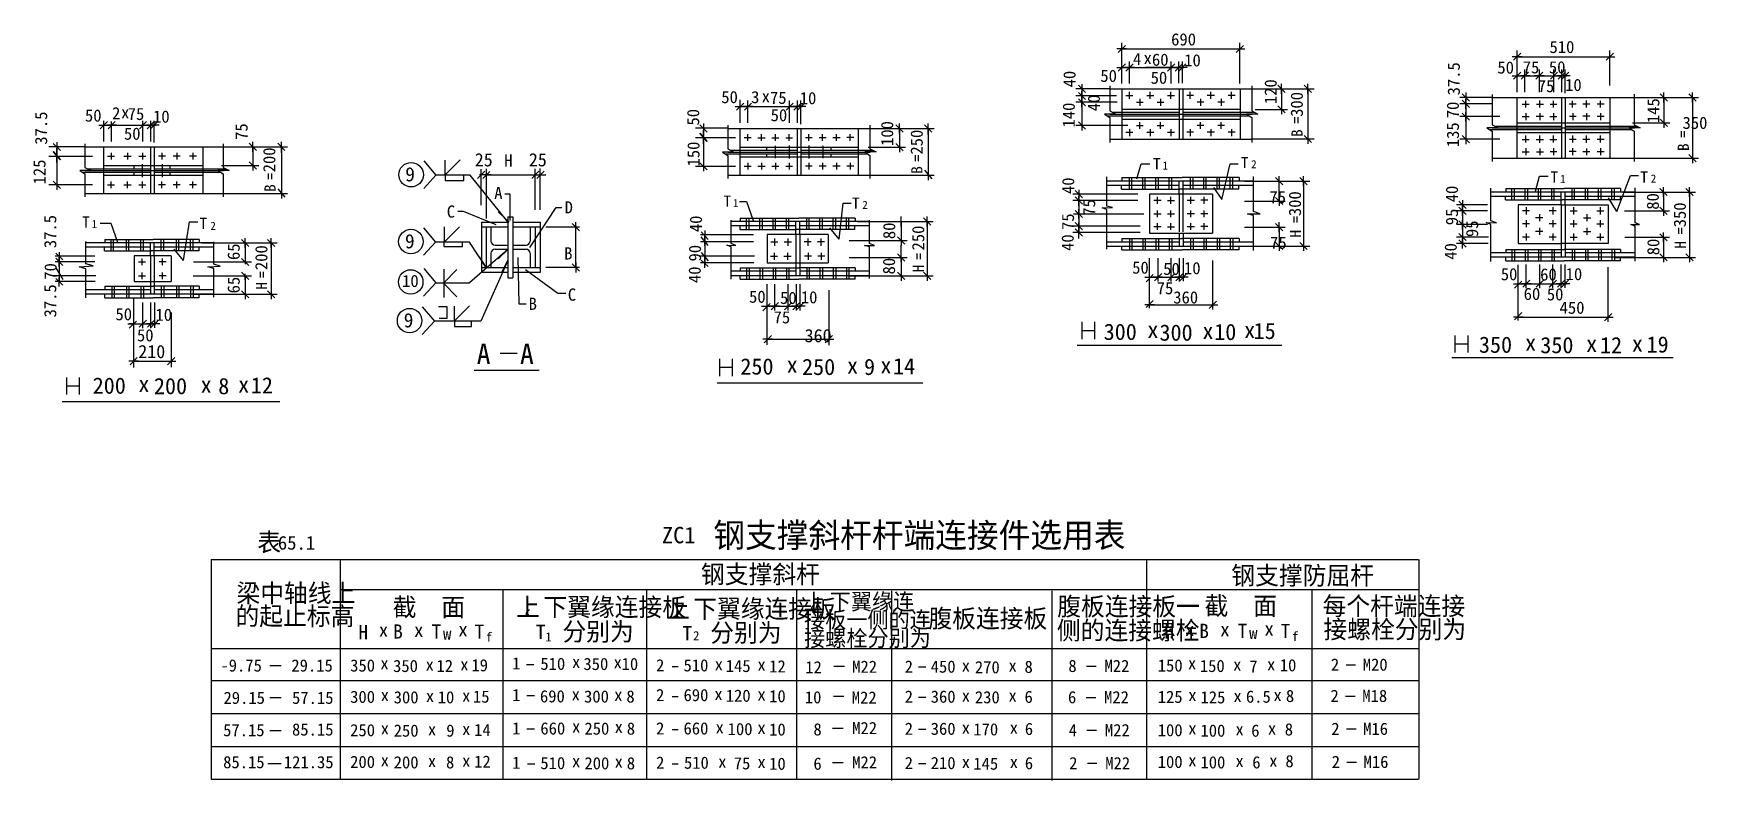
# Model space of a CAD drawing. Header units: metres. Extents: x 1076 to 9310, y 534 to 4214.
import ezdxf

# ---------------------------------------------------------------- set-up
doc = ezdxf.new("R2010")
doc.units = ezdxf.units.M
for name, color, linetype in [('CENTER', 7, 'Continuous'), ('FRAMING', 2, 'Continuous'), ('HIDDEN', 3, 'Continuous'), ('Z', 4, 'Continuous')]:
    doc.layers.add(name, color=color, linetype=linetype)

msp = doc.modelspace()

# ---------------------------------------------------------------- texts
for s, height, p in [('50', 60, (4461.08, 3870.3)), ('10', 60, (4847.23, 3865.16)), ('50', 60, (1329.47, 3779.33)), ('10', 60, (1664.52, 3774.19)), ('50', 60, (4703.96, 3781.16)), ('50', 60, (1521.25, 3690.19)), ('25', 65, (3247.75, 3558.92)), ('25', 65, (3514.09, 3558.92)), ('A', 60, (3343.63, 3397.98)), ('D', 60, (3689.95, 3327.21)), ('C', 60, (3110.08, 3306.48)), ('B', 60, (3513.09, 2852.22)), ('C', 60, (3705.82, 2897.28)), ('210', 65, (1591.78, 2614.24)), ('钢支撑斜杆杆端连接件选用表', 120, (4422.18, 1682.03)), ('表', 90, (2177.67, 1662.9)), ('钢支撑斜杆', 90, (4361.45, 1504.73)), ('钢支撑防屈杆', 90, (6971.52, 1498.52)), ('梁中轴线上', 90, (2075.22, 1411.94)), ('的起止标高', 90, (2070.2, 1298.74)), ('截  面', 90, (2843.93, 1342.97)), ('上', 90, (3451.57, 1343.24)), ('下翼缘连接板', 90, (3585.74, 1343.24)), ('上', 90, (4189.28, 1334.86)), ('下翼缘连接板', 90, (4323.44, 1334.86)), ('上', 80, (4868.49, 1374.75)), ('下翼缘连', 80, (4995.02, 1374.75)), ('腹板连接板一', 90, (6114.37, 1346.41)), ('截  面', 90, (6839.48, 1348.94)), ('每个杆端连接', 90, (7420.35, 1348.19)), ('分别为', 90, (3679.63, 1222.36)), ('分别为', 90, (4406.87, 1216.81)), ('接板一侧的连', 80, (4868.62, 1286.26)), ('腹板连接板', 90, (5480.47, 1287.17)), ('侧的连接螺栓', 90, (6112.79, 1228.12)), ('接螺栓分别为', 90, (7424.98, 1233.82)), ('接螺栓分别为', 80, (4868.73, 1194.3))]:
    msp.add_text(s, height=height).set_placement(p)
for s, height, rotation, p in [('37.5', 60, 90, (1143.39, 3665.67)), ('50', 60, 90, (4352.38, 3760.12)), ('75', 60, 90, (2129.68, 3689.36)), ('100', 60, 90, (5307.21, 3659.5)), ('250', 60, 90, (5452.48, 3617.03)), ('200', 60, 90, (2266.3, 3529.67)), ('150', 60, 90, (4354.05, 3558.49)), ('125', 60, 90, (1135.32, 3470.27)), ('300', 60, 90, (7314.03, 3314.02)), ('350', 60, 90, (9208.41, 3258.81)), ('37.5', 60, 90, (1188.36, 3156.11)), ('40', 60, 90, (4365.9, 3234.97)), ('80', 60, 90, (5317.28, 3200.67)), ('250', 60, 90, (5460.01, 3144.71)), ('65', 60, 90, (2091.04, 3097.53)), ('200', 60, 90, (2227.2, 3048.03)), ('90', 60, 90, (4361.42, 3090.49)), ('70', 60, 90, (1189.67, 3000.63)), ('40', 60, 90, (4359.91, 2984.21)), ('80', 60, 90, (5316.28, 3026.74)), ('37.5', 60, 90, (1188.36, 2814.83)), ('65', 60, 90, (2091.04, 2933.34)), (',', 90, 180, (4942.35, 1380.66)), (',', 90, 180, (3538.2, 1354.94)), (',', 90, 180, (4275.91, 1346.57))]:
    msp.add_text(s, height=height, rotation=rotation).set_placement(p)
at = {"insert": (4871.32, 2757.76), "char_height": 65, "attachment_point": 1}
msp.add_mtext('360', dxfattribs=at)
at = {"layer": 'FRAMING'}
for s, height, p in [('1', 40, (6632.49, 3542.87)), ('2', 40, (7068.59, 3549.66)), ('1', 40, (8589.21, 3476.93)), ('2', 40, (9034.93, 3478.91)), ('1', 40, (4518.12, 3358.09)), ('2', 40, (5154.99, 3349.59)), ('1', 40, (1362.3, 3255.26)), ('2', 40, (1946.39, 3246.17)), ('x', 80, (6558.22, 2714.29)), ('x', 80, (6829.23, 2708.7)), ('x', 80, (7034.44, 2713.12)), ('x', 80, (8417.12, 2650.59)), ('x', 80, (8717.54, 2645.35)), ('x', 80, (8942.64, 2646.53)), ('x', 80, (4782.89, 2542.12)), ('x', 80, (5079.89, 2538.15)), ('x', 80, (5244.21, 2539.33)), ('x', 80, (1592.57, 2447.62)), ('x', 80, (1898.66, 2443.65)), ('x', 80, (2083.45, 2444.83)), ('x', 67.5, (2775.81, 1241.77)), ('x', 67.5, (2949.52, 1241.5)), ('w', 60, (3091.65, 1227.15)), ('x', 67.5, (3167.13, 1244.21)), ('f', 45, (3303.01, 1218.41)), ('1', 45, (3595.1, 1218.53)), ('2', 45, (4322.74, 1224.85)), ('x', 67.5, (6743.06, 1245)), ('x', 67.5, (6916.78, 1244.72)), ('w', 60, (7058.9, 1230.38)), ('x', 67.5, (7134.38, 1247.44)), ('f', 45, (7270.26, 1221.64)), ('x', 60, (2783.36, 1082.15)), ('x', 60, (3005.84, 1075.12)), ('x', 60, (3176.34, 1076.3)), ('x', 60, (6757.82, 1082.15)), ('x', 60, (6980.3, 1075.12)), ('x', 60, (7146.97, 1076.3)), ('x', 60, (2784.89, 924.65)), ('x', 60, (3007.35, 920.69)), ('x', 60, (3185.53, 921.86)), ('x', 60, (6759.35, 924.65)), ('x', 60, (6981.81, 920.69)), ('x', 60, (7178.64, 925.07)), ('x', 60, (2784.89, 760.46)), ('x', 60, (3017.21, 756.5)), ('x', 60, (3185.53, 757.68)), ('x', 60, (6759.35, 760.46)), ('x', 60, (6991.67, 756.5)), ('x', 60, (7151.35, 760.35)), ('x', 60, (2784.89, 604.2)), ('x', 60, (3017.21, 600.23)), ('x', 60, (3185.53, 601.41)), ('x', 60, (6759.35, 604.2)), ('x', 60, (6991.67, 600.23)), ('x', 60, (7157.77, 601.41))]:
    msp.add_text(s, height=height, dxfattribs=at).set_placement(p)
at = {"layer": 'Z'}
for s, height, p in [('690', 60, (6675.09, 4154.52)), ('510', 60, (8537.08, 4117.18)), ('4', 60, (6487.34, 4057.83)), ('x', 60, (6539.38, 4062.45)), ('60', 60, (6580.56, 4054.44)), ('10', 60, (6739.31, 4051.37)), ('50', 60, (8280.6, 4015.92)), ('75', 60, (8405.52, 4017.03)), ('50', 60, (8534.07, 4017.2)), ('50', 60, (6326.59, 3974.95)), ('50', 60, (6574.07, 3965.71)), ('75', 60, (8479.41, 3924.69)), ('10', 60, (8613.9, 3930.09)), ('3', 60, (4607.71, 3870.21)), ('x', 60, (4659.75, 3874.84)), ('75', 60, (4700.93, 3866.82)), ('2', 60, (1462.91, 3790.7)), ('x', 60, (1507.26, 3795.32)), ('75', 60, (1539.91, 3787.31)), ('9', 70, (2905.79, 3485.02)), ('H', 60, (3393.19, 3557.48)), ('T', 55, (6585.95, 3544.97)), ('T', 55, (7018.05, 3550.17)), ('T', 55, (8542.67, 3479.03)), ('T', 55, (8984.38, 3479.42)), ('T', 55, (4471.58, 3360.2)), ('T', 55, (5104.45, 3350.1)), ('T', 55, (1315.76, 3257.37)), ('T', 55, (1893.69, 3250.99)), ('9', 70, (2904.42, 3155.19)), ('50', 60, (6483.29, 3030.45)), ('50', 60, (6635.99, 3024.4)), ('10', 60, (6738.3, 3027.63)), ('50', 60, (8297.51, 2997.97)), ('60', 60, (8491.15, 2996.69)), ('10', 60, (8616.61, 2998.52)), ('10', 60, (2890.15, 2964.48)), ('75', 60, (6604.11, 2929)), ('50', 60, (4597.68, 2887.15)), ('50', 60, (4750.39, 2881.1)), ('10', 60, (4852.69, 2884.33)), ('360', 60, (6685.43, 2883.6)), ('60', 60, (8409.98, 2900.97)), ('50', 60, (8524.06, 2898.84)), ('450', 60, (8586.96, 2832.8)), ('50', 60, (1479.53, 2800.92)), ('10', 60, (1676.46, 2798.1)), ('9', 70, (2898.26, 2765.96)), ('75', 60, (4718.51, 2785.69)), ('50', 60, (1585.33, 2697.02)), ('300', 80, (6342.88, 2704)), ('300', 80, (6617.54, 2700.19)), ('10', 80, (6886.88, 2703.46)), ('15', 80, (7080.81, 2708.45)), ('350', 80, (8189.69, 2640.64)), ('350', 80, (8491.8, 2638.45)), ('12', 80, (8785.54, 2638.49)), ('19', 80, (9014.93, 2641.86)), ('A', 100, (3257.44, 2585.2)), ('A', 100, (3470.42, 2585.2)), ('250', 80, (4554.94, 2533.45)), ('250', 80, (4858.48, 2531.26)), ('9', 80, (5163.6, 2531.29)), ('14', 80, (5306.31, 2534.66)), ('200', 80, (1367.34, 2438.95)), ('200', 80, (1668.79, 2436.76)), ('8', 80, (1985.45, 2436.8)), ('12', 80, (2145.54, 2440.17)), ('65.1', 67.5, (2278.71, 1671.05)), ('ZC1', 81, (4168.79, 1702.22)), ('H', 70, (2675.14, 1229.86)), ('B', 70, (2846.08, 1232.73)), ('T', 70, (3035.18, 1232.97)), ('T', 70, (3246.94, 1231.91)), ('T', 70, (3548.64, 1231.18)), ('T', 70, (4270.04, 1225.07)), ('H', 70, (6642.39, 1233.09)), ('B', 70, (6813.34, 1235.96)), ('T', 70, (7002.43, 1236.2)), ('T', 70, (7214.2, 1235.14)), ('-9.75', 60, (1996.07, 1070.42)), ('29.15', 60, (2345.16, 1070.42)), ('350', 60, (2634.56, 1070.42)), ('350', 60, (2845.74, 1068.22)), ('12', 60, (3059.36, 1068.26)), ('19', 60, (3231.42, 1071.63)), ('1', 60, (3431.74, 1080.95)), ('510', 60, (3570.64, 1078.83)), ('x', 60, (3726.59, 1088.61)), ('350', 60, (3782.49, 1078)), ('x', 60, (3931.06, 1086.42)), ('10', 60, (3970.61, 1078)), ('2', 60, (4140.05, 1071.28)), ('510', 60, (4275.23, 1071.28)), ('x', 60, (4428.7, 1076.69)), ('145', 60, (4482.97, 1068.26)), ('x', 60, (4639.02, 1074.5)), ('12', 60, (4696.65, 1066.07)), ('12', 60, (4874.34, 1061.81)), ('M22', 60, (5105.24, 1064.35)), ('2', 60, (5363.75, 1064.92)), ('450', 60, (5491.69, 1064.92)), ('x', 60, (5644.44, 1070.32)), ('270', 60, (5709.13, 1061.9)), ('x', 60, (5874.63, 1070.32)), ('8', 60, (5953.46, 1064.09)), ('8', 60, (6169.29, 1068.29)), ('M22', 60, (6346.92, 1068.29)), ('150', 60, (6609.03, 1070.42)), ('150', 60, (6816.37, 1068.22)), ('7', 60, (7059.51, 1065.05)), ('10', 60, (7209.71, 1071.63)), ('2', 60, (7461.27, 1074.76)), ('M20', 60, (7618.04, 1074.76)), ('29.15', 60, (2011.17, 911.13)), ('57.15', 60, (2348.51, 911.13)), ('300', 60, (2634.55, 915.98)), ('300', 60, (2848.79, 913.79)), ('10', 60, (3065.47, 913.83)), ('15', 60, (3239.03, 917.2)), ('1', 60, (3431.74, 924.67)), ('690', 60, (3568.62, 918.61)), ('x', 60, (3724.56, 928.4)), ('300', 60, (3785.58, 917.78)), ('x', 60, (3934.15, 926.21)), ('8', 60, (3994.15, 917.78)), ('2', 60, (4140.05, 924.67)), ('690', 60, (4275.23, 924.67)), ('x', 60, (4427.13, 930.07)), ('120', 60, (4482.97, 921.65)), ('x', 60, (4639.02, 927.88)), ('10', 60, (4696.65, 919.46)), ('10', 60, (4872.32, 913.89)), ('M22', 60, (5103.22, 912.38)), ('2', 60, (5363.75, 916.99)), ('360', 60, (5491.69, 916.99)), ('x', 60, (5644.44, 922.4)), ('230', 60, (5709.13, 913.97)), ('x', 60, (5874.63, 922.4)), ('6', 60, (5953.46, 916.16)), ('6', 60, (6167.27, 914.31)), ('M22', 60, (6344.9, 914.31)), ('125', 60, (6609.01, 915.98)), ('125', 60, (6819.42, 913.79)), ('6.5', 60, (7043.14, 917.03)), ('8', 60, (7239.79, 920.4)), ('2', 60, (7459.25, 920.77)), ('M18', 60, (7616.02, 920.77)), ('57.15', 60, (2009.49, 751.85)), ('85.15', 60, (2348.51, 755.21)), ('250', 60, (2634.55, 751.79)), ('250', 60, (2848.79, 749.6)), ('9', 60, (3107.55, 749.64)), ('14', 60, (3244.75, 753.01)), ('1', 60, (3431.74, 760.48)), ('660', 60, (3570.64, 760.48)), ('x', 60, (3726.59, 770.27)), ('250', 60, (3787.6, 759.65)), ('x', 60, (3936.17, 768.08)), ('8', 60, (3996.17, 759.65)), ('2', 60, (4140.05, 760.48)), ('660', 60, (4275.23, 760.48)), ('x', 60, (4433.07, 765.89)), ('100', 60, (4492.42, 757.46)), ('x', 60, (4639.02, 763.69)), ('10', 60, (4696.65, 755.27)), ('8', 60, (4914.44, 755.76)), ('M22', 60, (5105.24, 762.34)), ('2', 60, (5363.75, 758.86)), ('360', 60, (5491.69, 758.86)), ('x', 60, (5644.44, 764.27)), ('170', 60, (5701.43, 755.84)), ('x', 60, (5880.59, 764.27)), ('6', 60, (5954.94, 758.04)), ('4', 60, (6171.31, 752.14)), ('M22', 60, (6348.94, 752.14)), ('100', 60, (6609.01, 751.79)), ('100', 60, (6819.42, 749.6)), ('6', 60, (7069.17, 749.64)), ('8', 60, (7234.29, 755.68)), ('2', 60, (7463.29, 758.6)), ('M16', 60, (7620.06, 758.6)), ('85.15', 60, (2009.49, 594.25)), ('121.35', 60, (2308.23, 594.25)), ('200', 60, (2634.55, 595.53)), ('200', 60, (2848.79, 593.34)), ('8', 60, (3106.28, 593.37)), ('12', 60, (3244.75, 596.74)), ('1', 60, (3431.74, 591.65)), ('510', 60, (3570.64, 589.69)), ('x', 60, (3726.59, 599.48)), ('200', 60, (3787.6, 588.86)), ('x', 60, (3936.17, 597.29)), ('8', 60, (3996.17, 588.86)), ('2', 60, (4140.05, 591.65)), ('510', 60, (4277.32, 591.65)), ('x', 60, (4445.96, 597.05)), ('75', 60, (4522.61, 588.63)), ('x', 60, (4639.02, 594.86)), ('10', 60, (4696.65, 586.43)), ('6', 60, (4914.44, 586.93)), ('M22', 60, (5105.24, 593.5)), ('2', 60, (5363.75, 590.03)), ('210', 60, (5491.69, 590.03)), ('x', 60, (5644.44, 595.43)), ('145', 60, (5701.43, 587.01)), ('x', 60, (5880.59, 595.43)), ('6', 60, (5954.94, 589.2)), ('2', 60, (6173.33, 589.37)), ('M22', 60, (6350.96, 589.37)), ('100', 60, (6609.01, 595.53)), ('100', 60, (6819.42, 593.34)), ('6', 60, (7074.32, 593.37)), ('8', 60, (7237.49, 599.42)), ('2', 60, (7465.32, 595.83)), ('M16', 60, (7622.08, 595.83))]:
    msp.add_text(s, height=height, dxfattribs=at).set_placement(p)
for s, height, p in [('37.5', 60, (8095.77, 3908.71)), ('40', 60, (6204.65, 3948.1)), ('120', 60, (7194.47, 3865.58)), ('40', 60, (6324.43, 3830.4)), ('300', 60, (7323.19, 3802.91)), ('70', 60, (8091.3, 3796.07)), ('145', 60, (9077.92, 3772.12)), ('140', 60, (6200.93, 3750.48)), ('B', 55, (7322.05, 3703.67)), ('135', 60, (8091.62, 3653.55)), ('B', 55, (9223.1, 3634.53)), ('B', 55, (5451.23, 3522.36)), ('B', 55, (2267.73, 3433.15)), ('40', 60, (6198.17, 3422.71)), ('40', 60, (8086.7, 3381.98)), ('75', 60, (6301.27, 3315.8)), ('80', 60, (9075.22, 3345.46)), ('75', 60, (6197.06, 3245.79)), ('95', 60, (8086.7, 3269.16)), ('40', 60, (6195.59, 3142.55)), ('H', 55, (7314.37, 3208.64)), ('95', 60, (8185.97, 3210.81)), ('40', 60, (8080.71, 3099.18)), ('80', 60, (9077.81, 3121.07)), ('H', 55, (9208.76, 3153.43)), ('H', 55, (5458.62, 3036.93)), ('H', 55, (2225.81, 2951.35))]:
    msp.add_text(s, height=height, rotation=90, dxfattribs=at).set_placement(p)
at = {"layer": 'Z', "char_height": 60, "attachment_point": 1}
for s, insert in [('350', (9191.87, 3803.47)), ('75', (7158.69, 3437.35)), ('\\A1;B', (3688.01, 3160.19)), ('75', (7161.85, 3212.94))]:
    msp.add_mtext(s, dxfattribs=dict(at, insert=insert))

# ---------------------------------------------------------------- blocks, each defined once
blk = doc.blocks.new('CC')
blk.add_line((-24.24, 0), (24.24, 0))
at = {"layer": 'FRAMING', "color": 6}
blk.add_line((-17.83, -17.83), (17.83, 17.83), dxfattribs=at)

# ---------------------------------------------------------------- linework, layer by layer
for p, q in [((6456.15, 4137.2), (6407.66, 4137.2)), ((6431.91, 3967.39), (6431.91, 4167.2)), ((6432.91, 4137.2), (7012.58, 4137.2)), ((6989.34, 4137.2), (7037.83, 4137.2)), ((7013.58, 3967.39), (7013.58, 4167.2)), ((8377.65, 3957.25), (8377.65, 4129.28)), ((8834.48, 3957.25), (8834.48, 4129.28)), ((6407.66, 4045.71), (6456.15, 4045.71)), ((6430.91, 4045.71), (6429.91, 4045.71)), ((6431.91, 3967.39), (6431.91, 4075.71)), ((6431.91, 4045.71), (6470.26, 4045.71)), ((6494.5, 4045.71), (6446.01, 4045.71)), ((6494.5, 4045.71), (6446.01, 4045.71)), ((6470.26, 3967.39), (6470.26, 4075.71)), ((6471.26, 4045.71), (6522.53, 4045.71)), ((6471.26, 4045.71), (6472.26, 4045.71)), ((6499.29, 4045.71), (6547.78, 4045.71)), ((6499.29, 4045.71), (6547.78, 4045.71)), ((6522.53, 4045.71), (6521.53, 4045.71)), ((6523.53, 4045.71), (6572.54, 4045.71)), ((6596.78, 4045.71), (6548.29, 4045.71)), ((6548.29, 4045.71), (6596.78, 4045.71)), ((6571.54, 4045.71), (6570.54, 4045.71)), ((6572.54, 4045.71), (6623.66, 4045.71)), ((6573.54, 4045.71), (6574.54, 4045.71)), ((6647.9, 4045.71), (6599.41, 4045.71)), ((6599.41, 4045.71), (6647.9, 4045.71)), ((6622.66, 4045.71), (6621.66, 4045.71)), ((6623.66, 4045.71), (6674.82, 4045.71)), ((6624.66, 4045.71), (6625.66, 4045.71)), ((6650.57, 4045.71), (6699.06, 4045.71)), ((6699.06, 4045.71), (6650.57, 4045.71)), ((6673.82, 4045.71), (6672.82, 4045.71)), ((6674.82, 3967.39), (6674.82, 4075.71)), ((6674.82, 4045.71), (6713.17, 4045.71)), ((6675.82, 4045.71), (6676.82, 4045.71)), ((6688.92, 4045.71), (6737.41, 4045.71)), ((6737.41, 4045.71), (6688.92, 4045.71)), ((6754.45, 4045.71), (6705.96, 4045.71)), ((6712.17, 4045.71), (6711.17, 4045.71)), ((6713.17, 3969.52), (6713.17, 4075.71)), ((6713.17, 4045.71), (6730.21, 4045.71)), ((6714.17, 4045.71), (6715.17, 4045.71)), ((6730.21, 3969.52), (6730.21, 4075.71)), ((6731.21, 4045.71), (6732.21, 4045.71)), ((8377.65, 3925.03), (8377.65, 4035.57)), ((8378.65, 4099.28), (8833.48, 4099.28)), ((8415.75, 3925.03), (8415.75, 4035.57)), ((8487.13, 3925.03), (8487.13, 4035.57)), ((8559.15, 3925.03), (8559.15, 4035.57)), ((8597.25, 3925.03), (8597.25, 4035.57)), ((8614.84, 3919.17), (8614.84, 4035.57)), ((6236.25, 3964.67), (6236.25, 3916.18)), ((6373.09, 3955.84), (6373.09, 3831.81)), ((7071.9, 3955.93), (7071.9, 3831.89)), ((7217.98, 3916.26), (7217.98, 3964.75)), ((7348.19, 3916.26), (7348.19, 3964.75)), ((8376.65, 4005.57), (8375.65, 4005.57)), ((8377.65, 4005.57), (8415.75, 4005.57)), ((8416.75, 4005.57), (8558.15, 4005.57)), ((8416.75, 4005.57), (8417.75, 4005.57)), ((8558.15, 4005.57), (8557.15, 4005.57)), ((8559.15, 4005.57), (8597.25, 4005.57)), ((8596.25, 4005.57), (8595.25, 4005.57)), ((8597.25, 4005.57), (8614.84, 4005.57)), ((8598.25, 4005.57), (8599.25, 4005.57)), ((8615.84, 4005.57), (8616.84, 4005.57)), ((4554.27, 3804.93), (4554.27, 3886.69)), ((4554.27, 3772.7), (4554.27, 3883.25)), ((4592.36, 3772.7), (4592.36, 3883.25)), ((4797.6, 3772.7), (4797.6, 3883.25)), ((4835.7, 3772.7), (4835.7, 3883.25)), ((4853.29, 3766.85), (4853.29, 3883.25)), ((6371.1, 3940.43), (6206.25, 3940.43)), ((6405.51, 3905.69), (6206.25, 3905.69)), ((6409.37, 3874.4), (6206.25, 3874.4)), ((6236.25, 3941.43), (6236.25, 3942.43)), ((6236.25, 3940.43), (6236.25, 3905.69)), ((6236.25, 3929.93), (6236.25, 3881.44)), ((6236.25, 3881.44), (6236.25, 3929.93)), ((6236.25, 3906.69), (6236.25, 3907.69)), ((6236.25, 3905.69), (6236.25, 3874.4)), ((6236.25, 3904.69), (6236.25, 3903.69)), ((6236.25, 3850.16), (6236.25, 3898.65)), ((6236.25, 3850.16), (6236.25, 3898.65)), ((6236.25, 3873.4), (6236.25, 3760.76)), ((6236.25, 3873.4), (6236.25, 3872.4)), ((7072.78, 3940.5), (7378.19, 3940.5)), ((7088, 3940.5), (7247.98, 3940.5)), ((7217.98, 3939.5), (7217.98, 3840.76)), ((7348.19, 3939.5), (7348.19, 3694.83)), ((8253.83, 3897.77), (8095.97, 3897.77)), ((8125.97, 3898.77), (8125.97, 3899.77)), ((8125.97, 3897.77), (8125.97, 3866.48)), ((8255.05, 3913.72), (8255.05, 3764.04)), ((8946.05, 3898.11), (9129.71, 3898.11)), ((8954.02, 3913.81), (8954.02, 3764.12)), ((8955.17, 3898.11), (9270.3, 3898.11)), ((9099.71, 3897.11), (9099.71, 3774.03)), ((9240.3, 3897.11), (9240.3, 3600.3)), ((4530.02, 3853.25), (4578.51, 3853.25)), ((4553.27, 3853.25), (4552.27, 3853.25)), ((4554.27, 3853.25), (4592.36, 3853.25)), ((4616.61, 3853.25), (4568.12, 3853.25)), ((4616.61, 3853.25), (4568.12, 3853.25)), ((4593.36, 3853.25), (4796.6, 3853.25)), ((4593.36, 3853.25), (4594.36, 3853.25)), ((4773.36, 3853.25), (4821.84, 3853.25)), ((4773.36, 3853.25), (4821.84, 3853.25)), ((4796.6, 3853.25), (4795.6, 3853.25)), ((4797.6, 3853.25), (4835.7, 3853.25)), ((4811.45, 3853.25), (4859.94, 3853.25)), ((4859.94, 3853.25), (4811.45, 3853.25)), ((4877.53, 3853.25), (4829.04, 3853.25)), ((4834.7, 3853.25), (4833.7, 3853.25)), ((4835.7, 3853.25), (4853.29, 3853.25)), ((4836.7, 3853.25), (4837.7, 3853.25)), ((4854.29, 3853.25), (4855.29, 3853.25)), ((6403.24, 3816.74), (6347.46, 3816.74)), ((6347.46, 3816.74), (6373.09, 3800.18)), ((6373.09, 3831.81), (6403.24, 3816.74)), ((6373.09, 3800.18), (6373.09, 3676.14)), ((7102.05, 3816.83), (7046.28, 3816.83)), ((7046.28, 3816.83), (7071.9, 3800.26)), ((7071.9, 3831.89), (7102.05, 3816.83)), ((7071.9, 3800.26), (7071.9, 3676.23)), ((7088, 3839.76), (7247.98, 3839.76)), ((7217.98, 3864.01), (7217.98, 3815.52)), ((8253.83, 3866.48), (8095.97, 3866.48)), ((8292.1, 3803.94), (8095.97, 3803.94)), ((8125.97, 3865.48), (8125.97, 3804.94)), ((8125.97, 3865.48), (8125.97, 3864.48)), ((8125.97, 3802.94), (8125.97, 3693.78)), ((1398.41, 3762.28), (1446.9, 3762.28)), ((1421.66, 3762.28), (1420.66, 3762.28)), ((1422.66, 3713.96), (1422.66, 3783.31)), ((1422.66, 3681.73), (1422.66, 3779.87)), ((1422.66, 3762.28), (1460.75, 3762.28)), ((1485, 3762.28), (1436.51, 3762.28)), ((1485, 3762.28), (1436.51, 3762.28)), ((1460.75, 3681.73), (1460.75, 3779.87)), ((1461.75, 3762.28), (1613.88, 3762.28)), ((1461.75, 3762.28), (1462.75, 3762.28)), ((1590.64, 3762.28), (1639.13, 3762.28)), ((1590.64, 3762.28), (1639.13, 3762.28)), ((1613.88, 3762.28), (1612.88, 3762.28)), ((1614.88, 3681.73), (1614.88, 3782.82)), ((1614.88, 3762.28), (1652.98, 3762.28)), ((1628.74, 3762.28), (1677.22, 3762.28)), ((1677.22, 3762.28), (1628.74, 3762.28)), ((1694.81, 3762.28), (1646.33, 3762.28)), ((1651.98, 3762.28), (1650.98, 3762.28)), ((1652.98, 3681.73), (1652.98, 3782.82)), ((1652.98, 3762.28), (1670.57, 3762.28)), ((1653.98, 3762.28), (1654.98, 3762.28)), ((1670.57, 3675.88), (1670.57, 3782.82)), ((1671.57, 3762.28), (1672.57, 3762.28)), ((4492.11, 3746.35), (4334.44, 3746.35)), ((4373.99, 3769.69), (4373.99, 3715.59)), ((4373.99, 3746.45), (4373.99, 3747.45)), ((4373.99, 3745.45), (4373.99, 3708.55)), ((4373.99, 3684.3), (4373.99, 3738.41)), ((4373.99, 3669.33), (4373.99, 3729.05)), ((4373.99, 3729.05), (4373.99, 3669.33)), ((4373.99, 3707.55), (4373.99, 3700.19)), ((4373.99, 3707.55), (4373.99, 3706.55)), ((4493.5, 3761.4), (4493.5, 3644.75)), ((5184.5, 3745.79), (5368.16, 3745.79)), ((5192.46, 3761.49), (5192.46, 3644.84)), ((5193.62, 3745.79), (5508.75, 3745.79)), ((5338.16, 3744.79), (5338.16, 3654.74)), ((5478.75, 3715.93), (5478.75, 3770.04)), ((5478.75, 3744.79), (5478.75, 3517.01)), ((6461.54, 3759.76), (6206.25, 3759.76)), ((6236.25, 3784), (6236.25, 3735.52)), ((7348.19, 3718.08), (7348.19, 3669.59)), ((8229.42, 3748.97), (8255.05, 3732.41)), ((8285.2, 3748.97), (8229.42, 3748.97)), ((8255.05, 3764.04), (8285.2, 3748.97)), ((8255.05, 3732.41), (8255.05, 3582.72)), ((8984.16, 3749.06), (8928.39, 3749.06)), ((8928.39, 3749.06), (8954.02, 3732.49)), ((8946.05, 3773.03), (9129.71, 3773.03)), ((8954.02, 3764.12), (8984.16, 3749.06)), ((8954.02, 3732.49), (8954.02, 3582.81)), ((1328.08, 3655.38), (1151.72, 3655.38)), ((1191.27, 3678.72), (1191.27, 3624.61)), ((1191.27, 3655.47), (1191.27, 3656.47)), ((1191.27, 3654.47), (1191.27, 3617.57)), ((1191.27, 3593.33), (1191.27, 3647.43)), ((1191.27, 3578.36), (1191.27, 3638.08)), ((1191.27, 3638.08), (1191.27, 3578.36)), ((1329.46, 3670.43), (1329.46, 3553.78)), ((2001.78, 3654.82), (2185.44, 3654.82)), ((2009.75, 3670.52), (2009.75, 3553.87)), ((2010.9, 3654.82), (2326.03, 3654.82)), ((2155.44, 3653.82), (2155.44, 3563.77)), ((2296.03, 3624.96), (2296.03, 3679.06)), ((2296.03, 3653.82), (2296.03, 3426.03)), ((4530.54, 3699.19), (4334.6, 3699.19)), ((4373.99, 3698.19), (4373.99, 3559.96)), ((4523.64, 3629.69), (4467.87, 3629.69)), ((4467.87, 3629.69), (4493.5, 3613.12)), ((4493.5, 3644.75), (4523.64, 3629.69)), ((5222.61, 3629.78), (5166.84, 3629.78)), ((5166.84, 3629.78), (5192.46, 3613.21)), ((5184.5, 3653.74), (5368.16, 3653.74)), ((5192.46, 3644.84), (5222.61, 3629.78)), ((7072.78, 3693.83), (7378.19, 3693.83)), ((8292.1, 3692.78), (8095.97, 3692.78)), ((1366.51, 3608.22), (1151.89, 3608.22)), ((1191.27, 3616.57), (1191.27, 3609.22)), ((1191.27, 3616.57), (1191.27, 3615.57)), ((1191.27, 3607.22), (1191.27, 3468.99)), ((1329.46, 3553.78), (1359.61, 3538.72)), ((2001.78, 3562.77), (2185.44, 3562.77)), ((2009.75, 3553.87), (2039.9, 3538.81)), ((2997.07, 3585.42), (3056.73, 3515.51)), ((3101.05, 3515.51), (3176.3, 3590.67)), ((3101.05, 3590.13), (3101.05, 3515.51)), ((3279.66, 3367.15), (3279.66, 3545.96)), ((3304.98, 3302.01), (3304.98, 3546.66)), ((3544.83, 3345.21), (3544.83, 3546.66)), ((3570.17, 3345.08), (3570.17, 3547.66)), ((4530.54, 3558.96), (4334.6, 3558.96)), ((4373.99, 3583.21), (4373.99, 3534.72)), ((4493.5, 3613.12), (4493.5, 3499.43)), ((5192.46, 3613.21), (5192.46, 3499.52)), ((5478.75, 3545.86), (5478.75, 3491.76)), ((6506.33, 3497.74), (6527.49, 3571.56)), ((6527.49, 3571.56), (6570.03, 3571.56)), ((6923.8, 3395.32), (6964.96, 3571.56)), ((6964.96, 3571.56), (7004.96, 3571.56)), ((8955.17, 3599.3), (9270.3, 3599.3)), ((1366.51, 3467.99), (1151.89, 3467.99)), ((1191.27, 3492.23), (1191.27, 3443.75)), ((1359.61, 3538.72), (1303.84, 3538.72)), ((1303.84, 3538.72), (1329.46, 3522.15)), ((1329.46, 3522.15), (1329.46, 3408.46)), ((2039.9, 3538.81), (1984.12, 3538.81)), ((1984.12, 3538.81), (2009.75, 3522.24)), ((2009.75, 3522.24), (2009.75, 3408.55)), ((3056.73, 3515.51), (2996.79, 3450.5)), ((3224.96, 3515.51), (3056.73, 3515.51)), ((3101.85, 3513.05), (3101.85, 3489.76)), ((3101.85, 3489.76), (3193.58, 3489.76)), ((3193.58, 3489.76), (3193.58, 3512.09)), ((3410.49, 3285.88), (3224.96, 3515.51)), ((3329.22, 3516.66), (3270.75, 3516.66)), ((3308.93, 3516.66), (3597.08, 3516.66)), ((3597.08, 3516.66), (3596.08, 3516.66)), ((5193.62, 3516.01), (5508.75, 3516.01)), ((7035.59, 3486.36), (7236.94, 3486.36)), ((7141.49, 3486.36), (7356.87, 3486.36)), ((7206.94, 3389.34), (7206.94, 3485.36)), ((7326.87, 3485.36), (7326.87, 3167.5)), ((8467.54, 3436.61), (8488.71, 3510.42)), ((8488.71, 3510.42), (8531.24, 3510.42)), ((8868.12, 3336.39), (8934.98, 3513.36)), ((8934.98, 3513.36), (8974.98, 3513.36)), ((2010.9, 3425.03), (2326.03, 3425.03)), ((2296.03, 3454.89), (2296.03, 3400.79)), ((3395.41, 3423.05), (3420.39, 3423.05)), ((3420.39, 3423.05), (3420.39, 3291.56)), ((4550.65, 3385.51), (4584.48, 3385.51)), ((4584.48, 3385.51), (4617.19, 3291.9)), ((5041.91, 3201.16), (5060.73, 3377.4)), ((5060.73, 3377.4), (5100.73, 3377.4)), ((6510.64, 3421.57), (6191.12, 3421.57)), ((6510.64, 3391.03), (6191.12, 3391.03)), ((6221.12, 3443.09), (6221.12, 3394.6)), ((6221.12, 3419.85), (6221.12, 3420.85)), ((6221.12, 3418.85), (6221.12, 3388.3)), ((6221.12, 3364.05), (6221.12, 3412.54)), ((6221.12, 3387.3), (6221.12, 3386.3)), ((6221.12, 3378.94), (6221.12, 3330.45)), ((6883.8, 3455.28), (6923.8, 3395.32)), ((7035.59, 3388.34), (7236.94, 3388.34)), ((8868.12, 3336.39), (8827.14, 3403.79)), ((8898.02, 3432.62), (9127.98, 3432.62)), ((8898.02, 3432.62), (9255.56, 3432.62)), ((9097.98, 3431.62), (9097.98, 3340.78)), ((9225.56, 3431.62), (9225.56, 3111.67)), ((3191.73, 3336.33), (3164.97, 3336.33)), ((3353.92, 3271.33), (3191.73, 3336.33)), ((3519.66, 3160.12), (3648.42, 3356.91)), ((3648.42, 3356.91), (3675.81, 3356.91)), ((5346.56, 3262.95), (5346.56, 3311.44)), ((5474.13, 3262.95), (5474.13, 3311.44)), ((6541.37, 3324.14), (6194.76, 3324.14)), ((6221.12, 3355.69), (6221.12, 3356.69)), ((6221.12, 3354.69), (6221.12, 3324.14)), ((6221.12, 3299.9), (6221.12, 3348.39)), ((6221.12, 3323.14), (6221.12, 3322.14)), ((6221.12, 3313.26), (6221.12, 3264.77)), ((8232, 3368.97), (8079.37, 3368.97)), ((8232, 3340.23), (8079.37, 3340.23)), ((8109.37, 3369.97), (8109.37, 3370.97)), ((8109.37, 3368.97), (8109.37, 3340.23)), ((8109.37, 3339.23), (8109.37, 3211.87)), ((8109.37, 3339.23), (8109.37, 3338.23)), ((8905.85, 3339.78), (9127.98, 3339.78)), ((1403.6, 3279.99), (1456.9, 3279.99)), ((1456.9, 3279.99), (1489.6, 3186.39)), ((1813.79, 3095.65), (1844.59, 3286.39)), ((1844.59, 3286.39), (1884.59, 3286.39)), ((2995.74, 3256), (3055.4, 3186.08)), ((3097.46, 3186.08), (3172.72, 3261.24)), ((3097.46, 3260.7), (3097.46, 3186.08)), ((3763.39, 3259.7), (3596.95, 3259.7)), ((3745.18, 3061.4), (3745.18, 3258.7)), ((3745.18, 3258.7), (3745.18, 3257.7)), ((4619.63, 3222.48), (4358.33, 3222.48)), ((4379.32, 3242.58), (4379.32, 3191.92)), ((4379.32, 3223.48), (4379.32, 3224.48)), ((4379.32, 3222.48), (4379.32, 3187.42)), ((4379.32, 3169.49), (4379.32, 3217.98)), ((4379.32, 3169.49), (4379.32, 3217.98)), ((5041.91, 3201.16), (4995.83, 3256.19)), ((5131.09, 3287.2), (5504.13, 3287.2)), ((5131.09, 3287.2), (5376.56, 3287.2)), ((5346.56, 3286.2), (5346.56, 3194.59)), ((5346.56, 3217.83), (5346.56, 3169.34)), ((5474.13, 3286.2), (5474.13, 3020.82)), ((6522.17, 3264.35), (6191.12, 3264.35)), ((6522.17, 3233.8), (6191.12, 3233.8)), ((6221.12, 3290.01), (6221.12, 3291.01)), ((6221.12, 3289.01), (6221.12, 3258.46)), ((6221.12, 3234.22), (6221.12, 3282.71)), ((6221.12, 3282.71), (6221.12, 3234.22)), ((6221.12, 3259.46), (6221.12, 3260.46)), ((6221.12, 3258.46), (6221.12, 3227.91)), ((6221.12, 3257.46), (6221.12, 3256.46)), ((6221.12, 3203.67), (6221.12, 3252.15)), ((6221.12, 3226.91), (6221.12, 3225.91)), ((7035.59, 3259.37), (7236.94, 3259.37)), ((7206.94, 3258.37), (7206.94, 3167.5)), ((8232, 3272.15), (8079.37, 3272.15)), ((8109.37, 3211.87), (8109.37, 3212.87)), ((1203.09, 3137.06), (1203.09, 3092.72)), ((1813.79, 3095.65), (1767.71, 3150.68)), ((1902.97, 3181.68), (2148.44, 3181.68)), ((1902.97, 3181.68), (2276.02, 3181.68)), ((2118.44, 3157.44), (2118.44, 3205.93)), ((2118.44, 3180.68), (2118.44, 3089.08)), ((2246.02, 3157.44), (2246.02, 3205.93)), ((2246.02, 3180.68), (2246.02, 2929.85)), ((3055.4, 3186.08), (2995.46, 3121.08)), ((3222.45, 3186.08), (3055.4, 3186.08)), ((3095.46, 3186.85), (3095.46, 3163.55)), ((3095.46, 3163.55), (3187.18, 3163.55)), ((3187.18, 3163.55), (3187.18, 3185.88)), ((3410.23, 3148.68), (3221.68, 2985.24)), ((3303.34, 3060.18), (3222.45, 3186.08)), ((4619.63, 3187.42), (4358.33, 3187.42)), ((4379.32, 3186.42), (4379.32, 3117.98)), ((4379.32, 3186.42), (4379.32, 3185.42)), ((4379.32, 3171.26), (4379.32, 3090.56)), ((4379.32, 3171.26), (4379.32, 3090.56)), ((5091.03, 3193.59), (5376.56, 3193.59)), ((5346.56, 3090.44), (5346.56, 3171.13)), ((7035.59, 3166.5), (7236.94, 3166.5)), ((7141.49, 3166.5), (7356.87, 3166.5)), ((8237.35, 3210.87), (8079.37, 3210.87)), ((8234.48, 3179.24), (8079.37, 3179.24)), ((8109.37, 3210.87), (8109.37, 3179.24)), ((8109.37, 3178.24), (8109.37, 3177.24)), ((8907.28, 3209.46), (9127.98, 3209.46)), ((9097.98, 3204.53), (9097.98, 3111.67)), ((1378.54, 3116.96), (1182.1, 3116.96)), ((1378.54, 3088.22), (1182.1, 3088.22)), ((1203.09, 3117.96), (1203.09, 3118.96)), ((1203.09, 3116.96), (1203.09, 3088.22)), ((1203.09, 3063.98), (1203.09, 3112.47)), ((1203.09, 3063.98), (1203.09, 3112.47)), ((1203.09, 3087.22), (1203.09, 3020.69)), ((1203.09, 3087.22), (1203.09, 3086.22)), ((1203.09, 3065.75), (1203.09, 2999.59)), ((1203.09, 3065.75), (1203.09, 2999.59)), ((1862.91, 3088.08), (2148.44, 3088.08)), ((2118.44, 3112.32), (2118.44, 3077.21)), ((2996.64, 3055.16), (3056.3, 2985.24)), ((3094.06, 2982.82), (3159.73, 3050.34)), ((3094.86, 3052.61), (3094.86, 2913.02)), ((3410.83, 3095.71), (3277.31, 2796.44)), ((3460.11, 3110.75), (3464.77, 2882.27)), ((3497.53, 3051.12), (3656.79, 2935.09)), ((3763.39, 3060.4), (3596.95, 3060.4)), ((3745.18, 3084.65), (3745.18, 3036.16)), ((4623.84, 3116.98), (4358.33, 3116.98)), ((4620.96, 3083.18), (4358.33, 3083.18)), ((4379.32, 3117.98), (4379.32, 3118.98)), ((4379.32, 3116.98), (4379.32, 3083.18)), ((4379.32, 3058.93), (4379.32, 3109.59)), ((4379.32, 3082.18), (4379.32, 3081.18)), ((5090.79, 3110.54), (5376.56, 3110.54)), ((5346.56, 3109.54), (5346.56, 3020.82)), ((6569.18, 2872.87), (6569.18, 3106.93)), ((6610.77, 2991.63), (6610.77, 3107.51)), ((6675.84, 2991.63), (6675.84, 3107.51)), ((6716.14, 2991.63), (6716.14, 3107.51)), ((6735.25, 2993.01), (6735.25, 3107.51)), ((6880.35, 2853.51), (6880.35, 3094.59)), ((8383.41, 2813.13), (8383.41, 3074.45)), ((8423.03, 2959.14), (8423.03, 3075.02)), ((8489.08, 2959.14), (8489.08, 3075.02)), ((8554.15, 2959.14), (8554.15, 3075.02)), ((8594.45, 2959.14), (8594.45, 3075.02)), ((8613.56, 2960.53), (8613.56, 3075.02)), ((8825.92, 2793.77), (8825.92, 3062.11)), ((8857.73, 3110.67), (9127.98, 3110.67)), ((8898.02, 3110.67), (9255.56, 3110.67)), ((1382.75, 3019.69), (1182.1, 3019.69)), ((1379.88, 2992.21), (1182.1, 2992.21)), ((1203.09, 3020.69), (1203.09, 3021.69)), ((1203.09, 3019.69), (1203.09, 2992.21)), ((1203.09, 2967.96), (1203.09, 3012.31)), ((1203.09, 2991.21), (1203.09, 2990.21)), ((1862.68, 3019.57), (2148.44, 3019.57)), ((2118.44, 2999.47), (2118.44, 3029.74)), ((2118.44, 3018.57), (2118.44, 2929.85)), ((3056.3, 2985.24), (2996.36, 2920.24)), ((3056.3, 2985.24), (3221.68, 2985.24)), ((3094.06, 2983.6), (3159.73, 2916.08)), ((4687.44, 2679.45), (4687.44, 2979.04)), ((4725.16, 2848.32), (4725.16, 2979.04)), ((4790.23, 2848.32), (4790.23, 2979.04)), ((4830.54, 2848.32), (4830.54, 2979.04)), ((4849.65, 2849.7), (4849.65, 2979.04)), ((5090.79, 3019.82), (5376.56, 3019.82)), ((5131.09, 3019.82), (5504.13, 3019.82)), ((5346.56, 3044.06), (5346.56, 2995.58)), ((5474.13, 3044.06), (5474.13, 2995.58)), ((6544.94, 3013.58), (6593.43, 3013.58)), ((6568.18, 3013.58), (6567.18, 3013.58)), ((6569.18, 3013.58), (6608.8, 3013.58)), ((6569.18, 2860.19), (6569.18, 2982.3)), ((6633.05, 3013.58), (6584.56, 3013.58)), ((6609.8, 3013.58), (6610.8, 3013.58)), ((6609.8, 3013.58), (6674.84, 3013.58)), ((6651.59, 3013.58), (6700.08, 3013.58)), ((6674.84, 3013.58), (6673.84, 3013.58)), ((6675.84, 3013.58), (6716.14, 3013.58)), ((6691.9, 3013.58), (6740.39, 3013.58)), ((6740.39, 3013.58), (6691.9, 3013.58)), ((6759.5, 3013.58), (6711.01, 3013.58)), ((6715.14, 3013.58), (6714.14, 3013.58)), ((6716.14, 3013.58), (6735.25, 3013.58)), ((6717.14, 3013.58), (6718.14, 3013.58)), ((6736.25, 3013.58), (6737.25, 3013.58)), ((8359.17, 2981.1), (8407.65, 2981.1)), ((8382.41, 2981.1), (8381.41, 2981.1)), ((8383.41, 2981.1), (8423.03, 2981.1)), ((8447.27, 2981.1), (8398.78, 2981.1)), ((8424.03, 2981.1), (8553.15, 2981.1)), ((8424.03, 2981.1), (8425.03, 2981.1)), ((8529.9, 2981.1), (8578.39, 2981.1)), ((8553.15, 2981.1), (8552.15, 2981.1)), ((8554.15, 2981.1), (8594.45, 2981.1)), ((8570.21, 2981.1), (8618.7, 2981.1)), ((8618.7, 2981.1), (8570.21, 2981.1)), ((8637.81, 2981.1), (8589.32, 2981.1)), ((8593.45, 2981.1), (8592.45, 2981.1)), ((8594.45, 2981.1), (8613.56, 2981.1)), ((8595.45, 2981.1), (8596.45, 2981.1)), ((8614.56, 2981.1), (8615.56, 2981.1)), ((1569.29, 2568.02), (1569.29, 2905.9)), ((1614, 2762.09), (1614, 2888.07)), ((1654.31, 2762.09), (1654.31, 2888.07)), ((1673.42, 2763.47), (1673.42, 2888.07)), ((1862.68, 2928.85), (2148.44, 2928.85)), ((1902.97, 2928.85), (2276.02, 2928.85)), ((2118.44, 2953.09), (2118.44, 2904.6)), ((2246.02, 2953.09), (2246.02, 2904.6)), ((3464.77, 2882.27), (3500.8, 2882.27)), ((3656.79, 2935.09), (3696.19, 2935.09)), ((4990.52, 2949.64), (4990.52, 2678.2)), ((8383.41, 2800.45), (8383.41, 2949.82)), ((1753.12, 2838.33), (1753.12, 2569.81)), ((2989.55, 2866.36), (3049.2, 2796.44)), ((3147.05, 2796.44), (3222.3, 2871.61)), ((3147.05, 2871.07), (3147.05, 2796.44)), ((4659.33, 2870.27), (4707.82, 2870.27)), ((4682.58, 2870.27), (4681.58, 2870.27)), ((4683.58, 2870.27), (4723.2, 2870.27)), ((4747.44, 2870.27), (4698.95, 2870.27)), ((4724.2, 2870.27), (4725.2, 2870.27)), ((4724.2, 2870.27), (4789.23, 2870.27)), ((4765.98, 2870.27), (4814.47, 2870.27)), ((4789.23, 2870.27), (4788.23, 2870.27)), ((4790.23, 2870.27), (4830.54, 2870.27)), ((4854.78, 2870.27), (4806.29, 2870.27)), ((4806.29, 2870.27), (4854.78, 2870.27)), ((4873.89, 2870.27), (4825.4, 2870.27)), ((4829.54, 2870.27), (4828.54, 2870.27)), ((4830.54, 2870.27), (4849.65, 2870.27)), ((4831.54, 2870.27), (4832.54, 2870.27)), ((4850.65, 2870.27), (4851.65, 2870.27)), ((6593.43, 2876.32), (6544.94, 2876.32)), ((6570.18, 2876.32), (6879.35, 2876.32)), ((6856.1, 2876.32), (6904.59, 2876.32)), ((8407.65, 2816.58), (8359.17, 2816.58)), ((8384.41, 2816.58), (8824.92, 2816.58)), ((8801.67, 2816.58), (8850.16, 2816.58)), ((1541.19, 2784.04), (1589.68, 2784.04)), ((1565.43, 2784.04), (1546.97, 2784.04)), ((1547.97, 2784.04), (1548.97, 2784.04)), ((1547.97, 2784.04), (1613, 2784.04)), ((1564.43, 2784.04), (1563.43, 2784.04)), ((1571.21, 2784.04), (1580.81, 2784.04)), ((1589.75, 2784.04), (1638.24, 2784.04)), ((1613, 2784.04), (1612, 2784.04)), ((1614, 2784.04), (1654.31, 2784.04)), ((1678.55, 2784.04), (1630.06, 2784.04)), ((1630.06, 2784.04), (1678.55, 2784.04)), ((1697.66, 2784.04), (1649.17, 2784.04)), ((1653.31, 2784.04), (1652.31, 2784.04)), ((1654.31, 2784.04), (1673.42, 2784.04)), ((1655.31, 2784.04), (1656.31, 2784.04)), ((1674.42, 2784.04), (1675.42, 2784.04)), ((3049.2, 2796.44), (2989.27, 2731.44)), ((3277.31, 2796.44), (3049.2, 2796.44)), ((3147.85, 2793.99), (3147.85, 2770.7)), ((3147.85, 2770.7), (3231.98, 2770.7)), ((3231.98, 2770.7), (3231.98, 2793.03)), ((4690.61, 2708.2), (4989.52, 2708.2)), ((1570.1, 2599.81), (1752.12, 2599.81)), ((2586.17, 1473.98), (7894.42, 1473.98)), ((3386.13, 1473.98), (3386.13, 539.87)), ((4092.45, 1473.98), (4092.45, 539.87)), ((4831.95, 1473.98), (4831.95, 539.87)), ((6087.62, 1467.61), (6087.62, 533.5)), ((7366.76, 1473.98), (7366.76, 539.87)), ((2239.9, 1099.58), (2295.11, 1099.58)), ((1950.42, 1025.87), (7892.54, 1025.87)), ((1950.42, 1025.87), (7739.54, 1025.87)), ((2239.9, 941.97), (2295.11, 941.97)), ((1950.42, 863.87), (7892.54, 863.87)), ((1950.42, 863.87), (7739.54, 863.87)), ((2239.9, 780.71), (2295.11, 780.71)), ((1950.42, 701.87), (7892.54, 701.87)), ((1950.42, 701.87), (7739.54, 701.87)), ((2229.45, 618.2), (2294.26, 618.2))]:
    msp.add_line(p, q)
for points in [[(3363.23, 3335.66), (3417.73, 3284.76)], [(3362.78, 3104.1), (3410.46, 3149.59)], [(3269.09, 3113.24), (3304.15, 3060.26)], [(3382.83, 3039.69), (3411.05, 3096.62)]]:
    msp.add_lwpolyline(points)
for centre in [(2934.7, 3518.03), (2933.37, 3188.61), (2932.68, 2989.53), (2927.17, 2798.97)]:
    msp.add_circle(centre, 60.34)
at = {"layer": 'CENTER'}
for p, q in [((6373.42, 3816.78), (7073.52, 3816.78)), ((8255.38, 3749.01), (8955.64, 3749.01)), ((4493.83, 3629.73), (5194.08, 3629.73)), ((1329.79, 3538.76), (2011.37, 3538.76))]:
    msp.add_line(p, q, dxfattribs=at)
at = {"layer": 'FRAMING'}
for p, q in [((6449.74, 4155.03), (6414.07, 4119.36)), ((6995.75, 4119.36), (7031.42, 4155.03)), ((6414.07, 4027.88), (6449.74, 4063.55)), ((6488.09, 4063.55), (6452.42, 4027.88)), ((6488.09, 4063.55), (6452.42, 4027.88)), ((6656.98, 4027.88), (6692.65, 4063.55)), ((6692.65, 4063.55), (6656.98, 4027.88)), ((6695.33, 4027.88), (6731, 4063.55)), ((6731, 4063.55), (6695.33, 4027.88)), ((6748.04, 4063.55), (6712.37, 4027.88)), ((6218.41, 3958.26), (6254.08, 3922.59)), ((7235.82, 3922.67), (7200.15, 3958.34)), ((7366.03, 3922.67), (7330.36, 3958.34)), ((4536.43, 3835.41), (4572.1, 3871.08)), ((4610.2, 3871.08), (4574.53, 3835.41)), ((4610.2, 3871.08), (4574.53, 3835.41)), ((4779.77, 3835.41), (4815.43, 3871.08)), ((4779.77, 3835.41), (4815.43, 3871.08)), ((4817.86, 3835.41), (4853.53, 3871.08)), ((4853.53, 3871.08), (4817.86, 3835.41)), ((4871.12, 3871.08), (4835.45, 3835.41)), ((6218.41, 3923.52), (6254.08, 3887.85)), ((6254.08, 3887.85), (6218.41, 3923.52)), ((6254.08, 3856.57), (6218.41, 3892.24)), ((6254.08, 3856.57), (6218.41, 3892.24)), ((6373.42, 3940.76), (7073.52, 3940.76)), ((6431.97, 3940.76), (6431.97, 3692.81)), ((6452.24, 3907.48), (6486.93, 3907.48)), ((6470.35, 3891.27), (6470.35, 3926.56)), ((6504.47, 3874.67), (6537.35, 3874.67)), ((6521.05, 3890.88), (6521.05, 3857.75)), ((6554.93, 3907.48), (6590.12, 3907.48)), ((6572.02, 3891.27), (6572.02, 3926.56)), ((6606.59, 3874.67), (6639.46, 3874.67)), ((6623.16, 3890.88), (6623.16, 3857.75)), ((6656.85, 3907.48), (6690.92, 3907.48)), ((6674.27, 3891.27), (6674.27, 3926.56)), ((6785.8, 3907.48), (6751.73, 3907.48)), ((6768.38, 3891.27), (6768.38, 3926.56)), ((6836.06, 3874.67), (6803.18, 3874.67)), ((6819.48, 3890.88), (6819.48, 3857.75)), ((6887.71, 3907.48), (6852.52, 3907.48)), ((6870.62, 3891.27), (6870.62, 3926.56)), ((6938.17, 3874.67), (6905.3, 3874.67)), ((6921.6, 3890.88), (6921.6, 3857.75)), ((6990.41, 3907.48), (6955.72, 3907.48)), ((6972.3, 3891.27), (6972.3, 3926.56)), ((7014.29, 3940.76), (7014.29, 3692.81)), ((8255.38, 3898.64), (8955.64, 3898.64)), ((8375.66, 3898.64), (8375.66, 3599.39)), ((8420.73, 3849.08), (8420.73, 3882.22)), ((8489.74, 3849.66), (8489.74, 3882.79)), ((8557.29, 3849.08), (8557.29, 3882.22)), ((8651.04, 3849.08), (8651.04, 3882.22)), ((8718.59, 3849.66), (8718.59, 3882.79)), ((8787.59, 3849.08), (8787.59, 3882.22)), ((8834.32, 3898.64), (8834.32, 3599.39)), ((7200.15, 3857.6), (7235.82, 3821.93)), ((8402.05, 3804.96), (8436.74, 3804.96)), ((8402.62, 3865.76), (8437.32, 3865.76)), ((8420.16, 3821.17), (8420.16, 3785.88)), ((8472.08, 3805.53), (8507.27, 3805.53)), ((8472.65, 3865.87), (8507.84, 3865.87)), ((8489.17, 3821.74), (8489.17, 3786.45)), ((8539.29, 3804.96), (8573.36, 3804.96)), ((8539.87, 3865.3), (8573.94, 3865.3)), ((8556.72, 3821.17), (8556.72, 3785.88)), ((8668.46, 3865.3), (8634.39, 3865.3)), ((8669.03, 3804.96), (8634.96, 3804.96)), ((8651.61, 3821.17), (8651.61, 3785.88)), ((8735.68, 3865.87), (8700.48, 3865.87)), ((8736.25, 3805.53), (8701.06, 3805.53)), ((8719.16, 3821.74), (8719.16, 3786.45)), ((8805.7, 3865.76), (8771.01, 3865.76)), ((8806.28, 3804.96), (8771.58, 3804.96)), ((8788.17, 3821.17), (8788.17, 3785.88)), ((1404.82, 3744.44), (1440.49, 3780.11)), ((1478.59, 3780.11), (1442.92, 3744.44)), ((1478.59, 3780.11), (1442.92, 3744.44)), ((1597.05, 3744.44), (1632.72, 3780.11)), ((1597.05, 3744.44), (1632.72, 3780.11)), ((1635.15, 3744.44), (1670.81, 3780.11)), ((1670.81, 3780.11), (1635.15, 3744.44)), ((1688.4, 3780.11), (1652.74, 3744.44)), ((4356.15, 3763.28), (4391.82, 3727.61)), ((4391.82, 3681.35), (4356.15, 3722.64)), ((4356.15, 3722.64), (4391.82, 3681.35)), ((4493.83, 3746.31), (5194.08, 3746.31)), ((4552.28, 3746.31), (4552.28, 3516.1)), ((4591.09, 3683.99), (4591.09, 3717.12)), ((4658.66, 3683.99), (4658.66, 3717.12)), ((4727.35, 3683.99), (4727.35, 3717.12)), ((4795.55, 3683.99), (4795.55, 3717.12)), ((4891.39, 3683.99), (4891.39, 3717.12)), ((4959.59, 3683.99), (4959.59, 3717.12)), ((5028.28, 3683.99), (5028.28, 3717.12)), ((5095.86, 3683.99), (5095.86, 3717.12)), ((5134.6, 3746.31), (5134.6, 3516.1)), ((5496.58, 3727.96), (5460.92, 3763.63)), ((6218.41, 3777.6), (6254.08, 3741.93)), ((6452.24, 3726.77), (6486.93, 3726.77)), ((6470.35, 3742.99), (6470.35, 3707.69)), ((6504.47, 3759.58), (6537.35, 3759.58)), ((6521.05, 3743.37), (6521.05, 3776.5)), ((6554.93, 3726.77), (6590.12, 3726.77)), ((6572.02, 3742.99), (6572.02, 3707.69)), ((6606.59, 3759.58), (6639.46, 3759.58)), ((6623.16, 3743.37), (6623.16, 3776.5)), ((6656.85, 3726.77), (6690.92, 3726.77)), ((6674.27, 3742.99), (6674.27, 3707.69)), ((6785.8, 3726.77), (6751.73, 3726.77)), ((6768.38, 3742.99), (6768.38, 3707.69)), ((6836.06, 3759.58), (6803.18, 3759.58)), ((6819.48, 3743.37), (6819.48, 3776.5)), ((6887.71, 3726.77), (6852.52, 3726.77)), ((6870.62, 3742.99), (6870.62, 3707.69)), ((6938.17, 3759.58), (6905.3, 3759.58)), ((6921.6, 3743.37), (6921.6, 3776.5)), ((6990.41, 3726.77), (6955.72, 3726.77)), ((6972.3, 3742.99), (6972.3, 3707.69)), ((7330.36, 3711.67), (7366.03, 3676)), ((8420.16, 3675.76), (8420.16, 3711.06)), ((8489.17, 3675.19), (8489.17, 3710.48)), ((8556.72, 3675.76), (8556.72, 3711.06)), ((8651.61, 3675.76), (8651.61, 3711.06)), ((8719.16, 3675.19), (8719.16, 3710.48)), ((8788.17, 3675.76), (8788.17, 3711.06)), ((1173.44, 3672.31), (1209.11, 3636.64)), ((1209.11, 3590.38), (1173.44, 3631.67)), ((1173.44, 3631.67), (1209.11, 3590.38)), ((1329.79, 3655.34), (2011.37, 3655.34)), ((1420.67, 3655.34), (1420.67, 3425.12)), ((1458.76, 3625.42), (1458.76, 3592.28)), ((1538.07, 3625.2), (1538.07, 3592.06)), ((1612, 3626.16), (1612, 3593.03)), ((1707.73, 3626.16), (1707.73, 3593.03)), ((1781.66, 3625.2), (1781.66, 3592.06)), ((1860.97, 3625.42), (1860.97, 3592.28)), ((1909.73, 3655.34), (1909.73, 3425.12)), ((2313.87, 3636.99), (2278.2, 3672.65)), ((4572.98, 3700.66), (4607.67, 3700.66)), ((4641.57, 3700.2), (4676.76, 3700.2)), ((4709.93, 3700.2), (4744, 3700.2)), ((4726.84, 3660.48), (4726.84, 3599.09)), ((4778.97, 3700.2), (4811.84, 3700.2)), ((4795.71, 3661.16), (4795.71, 3598.42)), ((4907.97, 3700.2), (4875.1, 3700.2)), ((4891.93, 3661.16), (4891.93, 3598.42)), ((4977.01, 3700.2), (4942.94, 3700.2)), ((4960.8, 3660.48), (4960.8, 3599.09)), ((5045.37, 3700.2), (5010.18, 3700.2)), ((5113.97, 3700.66), (5079.27, 3700.66)), ((6373.42, 3692.81), (7073.52, 3692.81)), ((8402.05, 3691.98), (8436.74, 3691.98)), ((8402.62, 3631.18), (8437.32, 3631.18)), ((8420.73, 3647.85), (8420.73, 3614.72)), ((8472.08, 3691.41), (8507.27, 3691.41)), ((8472.65, 3631.06), (8507.84, 3631.06)), ((8489.74, 3647.28), (8489.74, 3614.14)), ((8539.29, 3691.98), (8573.36, 3691.98)), ((8539.87, 3631.64), (8573.94, 3631.64)), ((8557.29, 3647.85), (8557.29, 3614.72)), ((8668.46, 3631.64), (8634.39, 3631.64)), ((8669.03, 3691.98), (8634.96, 3691.98)), ((8651.04, 3647.85), (8651.04, 3614.72)), ((8735.68, 3631.06), (8700.48, 3631.06)), ((8736.25, 3691.41), (8701.06, 3691.41)), ((8718.59, 3647.28), (8718.59, 3614.14)), ((8805.7, 3631.18), (8771.01, 3631.18)), ((8806.28, 3691.98), (8771.58, 3691.98)), ((8787.59, 3647.85), (8787.59, 3614.72)), ((1440.65, 3608.74), (1475.34, 3608.74)), ((1520.98, 3608.98), (1556.17, 3608.98)), ((1594.58, 3609.95), (1628.65, 3609.95)), ((1611.63, 3569.91), (1611.63, 3505.44)), ((1725.15, 3609.95), (1691.08, 3609.95)), ((1709.17, 3569.91), (1709.17, 3505.44)), ((1798.75, 3608.98), (1763.56, 3608.98)), ((1879.08, 3608.74), (1844.39, 3608.74)), ((4356.15, 3576.8), (4391.82, 3541.13)), ((4572.98, 3559.79), (4607.67, 3559.79)), ((4591.09, 3576.47), (4591.09, 3543.33)), ((4641.57, 3560.25), (4676.76, 3560.25)), ((4658.66, 3576.47), (4658.66, 3543.33)), ((4709.93, 3560.25), (4744, 3560.25)), ((4727.35, 3576.47), (4727.35, 3543.33)), ((4778.97, 3560.25), (4811.84, 3560.25)), ((4795.55, 3576.47), (4795.55, 3543.33)), ((4907.97, 3560.25), (4875.1, 3560.25)), ((4891.39, 3576.47), (4891.39, 3543.33)), ((4977.01, 3560.25), (4942.94, 3560.25)), ((4959.59, 3576.47), (4959.59, 3543.33)), ((5045.37, 3560.25), (5010.18, 3560.25)), ((5028.28, 3576.47), (5028.28, 3543.33)), ((5113.97, 3559.79), (5079.27, 3559.79)), ((5095.86, 3576.47), (5095.86, 3543.33)), ((8255.38, 3599.39), (8955.64, 3599.39)), ((1173.44, 3485.82), (1209.11, 3450.16)), ((1440.65, 3468.49), (1475.34, 3468.49)), ((1458.76, 3451.82), (1458.76, 3484.96)), ((1520.98, 3468.25), (1556.17, 3468.25)), ((1538.07, 3452.04), (1538.07, 3485.17)), ((1594.58, 3467.29), (1628.65, 3467.29)), ((1612, 3451.07), (1612, 3484.21)), ((1725.15, 3467.29), (1691.08, 3467.29)), ((1707.73, 3451.07), (1707.73, 3484.21)), ((1798.75, 3468.25), (1763.56, 3468.25)), ((1781.66, 3452.04), (1781.66, 3485.17)), ((1879.08, 3468.49), (1844.39, 3468.49)), ((1860.97, 3451.82), (1860.97, 3484.96)), ((3261.83, 3498.92), (3297.49, 3534.58)), ((3322.81, 3534.5), (3287.14, 3498.83)), ((3563.66, 3535.5), (3527.99, 3499.83)), ((3588.87, 3535.5), (3553.2, 3499.83)), ((4493.83, 3516.1), (5194.08, 3516.1)), ((5460.92, 3539.45), (5496.58, 3498.17)), ((6359.08, 3363.41), (6359.08, 3507.51)), ((7078.35, 3485.86), (6359.08, 3485.86)), ((6714.45, 3464.48), (6359.8, 3464.48)), ((6430.7, 3447.12), (6430.7, 3464.46)), ((6431.83, 3503.36), (6431.83, 3486.03)), ((6431.83, 3503.36), (6728.69, 3503.36)), ((6714.55, 3418.48), (6714.55, 3485.8)), ((7009.14, 3503.36), (6728.62, 3503.36)), ((7078.35, 3464.48), (6733.43, 3464.48)), ((6733.53, 3418.48), (6733.53, 3485.8)), ((7008.01, 3447.12), (7008.01, 3464.46)), ((7009.14, 3503.36), (7009.14, 3486.03)), ((7079.99, 3336.33), (7079.99, 3509.6)), ((1329.79, 3425.12), (2011.37, 3425.12)), ((2278.2, 3448.48), (2313.87, 3407.2)), ((6203.29, 3439.41), (6238.96, 3403.74)), ((6238.96, 3373.19), (6203.29, 3408.86)), ((6430.7, 3447.12), (6718.43, 3447.12)), ((6567.83, 3421.46), (6567.83, 3230.61)), ((6879.27, 3421.46), (6567.83, 3421.46)), ((6590.53, 3391.72), (6625.22, 3391.72)), ((6608.64, 3375.05), (6608.64, 3408.18)), ((6656.86, 3391.26), (6692.05, 3391.26)), ((6673.95, 3375.05), (6673.95, 3408.18)), ((7008.01, 3447.12), (6718.36, 3447.12)), ((6789.34, 3391.26), (6754.15, 3391.26)), ((6772.25, 3375.05), (6772.25, 3408.18)), ((6855.67, 3391.72), (6820.98, 3391.72)), ((6837.56, 3375.05), (6837.56, 3408.18)), ((6879.27, 3421.46), (6879.27, 3230.61)), ((8249.01, 3290.35), (8249.01, 3450.89)), ((8956.3, 3432.5), (8249.01, 3432.5)), ((8594.79, 3411.13), (8249.73, 3411.13)), ((8320.64, 3393.77), (8320.64, 3411.1)), ((8320.64, 3393.77), (8598.77, 3393.77)), ((8321.76, 3450), (8609.03, 3450)), ((8321.76, 3450), (8321.76, 3432.67)), ((8594.89, 3369.33), (8594.89, 3432.44)), ((8885.96, 3393.77), (8598.69, 3393.77)), ((8887.09, 3450), (8608.95, 3450)), ((8956.3, 3411.13), (8613.77, 3411.13)), ((8613.87, 3369.33), (8613.87, 3432.44)), ((8885.96, 3393.77), (8885.96, 3411.1)), ((8887.09, 3450), (8887.09, 3432.67)), ((8957.94, 3280.74), (8957.94, 3453.64)), ((3410.98, 3310.55), (3410.98, 3009.97)), ((3410.98, 3310.55), (3434.52, 3310.55)), ((3434.52, 3310.55), (3434.52, 3009.97)), ((4509.73, 3178.37), (4509.73, 3294.17)), ((4554.83, 3304.58), (4842.1, 3304.58)), ((4554.83, 3304.58), (4554.83, 3287.24)), ((5120.15, 3304.58), (4842.02, 3304.58)), ((5120.15, 3304.58), (5120.15, 3287.24)), ((5491.97, 3269.36), (5456.3, 3305.03)), ((6238.05, 3306.31), (6202.38, 3341.98)), ((6336.07, 3355.31), (6387.24, 3355.53)), ((6359.08, 3346.81), (6336.07, 3355.31)), ((6387.24, 3355.53), (6359.08, 3363.41)), ((6359.08, 3150.48), (6359.08, 3346.81)), ((6590.53, 3325.59), (6625.22, 3325.59)), ((6608.64, 3308.92), (6608.64, 3342.05)), ((6656.86, 3325.13), (6692.05, 3325.13)), ((6673.95, 3308.92), (6673.95, 3342.05)), ((6789.34, 3325.13), (6754.15, 3325.13)), ((6772.25, 3308.92), (6772.25, 3342.05)), ((6855.67, 3325.59), (6820.98, 3325.59)), ((6837.56, 3308.92), (6837.56, 3342.05)), ((7079.99, 3316.24), (7050.96, 3325.59)), ((7050.96, 3325.59), (7113.22, 3325.47)), ((7113.22, 3325.47), (7079.99, 3336.33)), ((7079.99, 3144.23), (7079.99, 3316.24)), ((8594.68, 3369.33), (8382.31, 3369.33)), ((8382.31, 3369.33), (8382.31, 3178.48)), ((8439.06, 3339.17), (8403.77, 3339.17)), ((8422.84, 3357.28), (8422.84, 3322.58)), ((8422.84, 3293.73), (8422.84, 3259.04)), ((8503.86, 3305.21), (8468.57, 3305.21)), ((8487.65, 3323.32), (8487.65, 3288.63)), ((8570.07, 3339.17), (8534.78, 3339.17)), ((8553.85, 3357.28), (8553.85, 3322.58)), ((8553.85, 3294.11), (8553.85, 3259.41)), ((8594.68, 3369.33), (8826.19, 3369.33)), ((8638.78, 3339.17), (8674.08, 3339.17)), ((8655, 3357.28), (8655, 3322.58)), ((8655, 3294.11), (8655, 3259.41)), ((8704.99, 3305.21), (8740.28, 3305.21)), ((8721.21, 3323.32), (8721.21, 3288.63)), ((8769.8, 3339.17), (8805.09, 3339.17)), ((8786.01, 3357.28), (8786.01, 3322.58)), ((8786.01, 3293.73), (8786.01, 3259.04)), ((8826.19, 3369.33), (8826.19, 3178.48)), ((3280.2, 3284.92), (3410.98, 3284.92)), ((3280.2, 3284.92), (3280.2, 3260.92)), ((3280.2, 3260.92), (3410.98, 3260.92)), ((3280.2, 3260.92), (3280.2, 3059.95)), ((3434.52, 3284.92), (3570.29, 3284.92)), ((3434.52, 3260.92), (3570.29, 3260.92)), ((3570.29, 3284.92), (3570.29, 3260.92)), ((3570.29, 3260.92), (3570.29, 3062.93)), ((3763.02, 3241.87), (3727.35, 3277.54)), ((4361.49, 3236.17), (4397.16, 3198.33)), ((4397.16, 3169.59), (4361.49, 3211.57)), ((4397.16, 3169.59), (4361.49, 3211.57)), ((5189.36, 3287.08), (4509.73, 3287.08)), ((4827.85, 3265.7), (4510.45, 3265.7)), ((4553.7, 3248.34), (4553.7, 3265.68)), ((4553.7, 3248.34), (4831.84, 3248.34)), ((4987.27, 3223.86), (4687.33, 3223.86)), ((4687.33, 3223.86), (4687.33, 3083.44)), ((4827.96, 3223.84), (4827.96, 3287.01)), ((5119.03, 3248.34), (4831.76, 3248.34)), ((5191.01, 3265.7), (4846.84, 3265.7)), ((4846.94, 3223.84), (4846.94, 3287.01)), ((4987.27, 3223.86), (4987.27, 3083.44)), ((5119.03, 3248.34), (5119.03, 3265.68)), ((5191.01, 3178.96), (5191.01, 3293.37)), ((5328.73, 3211.42), (5364.39, 3175.75)), ((6203.29, 3282.19), (6238.96, 3246.52)), ((6238.96, 3215.96), (6203.29, 3251.63)), ((6567.83, 3230.61), (6879.27, 3230.61)), ((6590.53, 3262.31), (6625.22, 3262.31)), ((6608.64, 3245.63), (6608.64, 3278.77)), ((6656.86, 3261.85), (6692.05, 3261.85)), ((6673.95, 3245.63), (6673.95, 3278.77)), ((6714.45, 3227.65), (6714.45, 3164.77)), ((6733.43, 3227.65), (6733.43, 3164.77)), ((6789.34, 3261.85), (6754.15, 3261.85)), ((6772.25, 3245.63), (6772.25, 3278.77)), ((6855.67, 3262.31), (6820.98, 3262.31)), ((6837.56, 3245.63), (6837.56, 3278.77)), ((8249.01, 3272.29), (8224.8, 3281.73)), ((8224.8, 3281.73), (8275.55, 3281.61)), ((8275.55, 3281.61), (8249.01, 3290.35)), ((8249.01, 3089.77), (8249.01, 3272.29)), ((8439.06, 3275.62), (8403.77, 3275.62)), ((8422.84, 3228.19), (8422.84, 3193.5)), ((8503.86, 3238.71), (8468.57, 3238.71)), ((8487.65, 3256.82), (8487.65, 3222.13)), ((8570.07, 3276), (8534.78, 3276)), ((8553.85, 3227.78), (8553.85, 3193.08)), ((8638.78, 3276), (8674.08, 3276)), ((8655, 3227.78), (8655, 3193.08)), ((8704.99, 3238.71), (8740.28, 3238.71)), ((8721.21, 3256.82), (8721.21, 3222.13)), ((8769.8, 3275.62), (8805.09, 3275.62)), ((8786.01, 3228.19), (8786.01, 3193.5)), ((8957.94, 3264.56), (8937.59, 3272.28)), ((8937.59, 3272.28), (8979.37, 3272.12)), ((8979.37, 3272.12), (8957.94, 3280.74)), ((8957.94, 3091.76), (8957.94, 3264.56)), ((1185.26, 3130.65), (1220.93, 3099.13)), ((1333.5, 3079.18), (1333.5, 3188.66)), ((1961.25, 3181.56), (1333.5, 3181.56)), ((1651.62, 3160.19), (1334.22, 3160.19)), ((1426.11, 3142.83), (1426.11, 3160.16)), ((1426.11, 3142.83), (1655.6, 3142.83)), ((1427.24, 3199.07), (1665.87, 3199.07)), ((1427.24, 3199.07), (1427.24, 3181.73)), ((1651.73, 3118.33), (1651.73, 3181.5)), ((1890.91, 3142.83), (1655.53, 3142.83)), ((1892.04, 3199.07), (1665.79, 3199.07)), ((1962.89, 3160.19), (1670.61, 3160.19)), ((1670.71, 3118.33), (1670.71, 3181.5)), ((1890.91, 3142.83), (1890.91, 3160.16)), ((1892.04, 3199.07), (1892.04, 3181.73)), ((1962.89, 3077.22), (1962.89, 3187.86)), ((2136.28, 3163.85), (2100.61, 3199.52)), ((2263.85, 3163.85), (2228.18, 3199.52)), ((3386.77, 3150.91), (3410.98, 3150.91)), ((3389.01, 3170.91), (3410.98, 3170.91)), ((4361.49, 3134.81), (4397.16, 3092.83)), ((4509.73, 3162.64), (4487.79, 3170.21)), ((4487.79, 3170.21), (4533.05, 3169.62)), ((4533.05, 3169.62), (4509.73, 3178.37)), ((4509.73, 3002.67), (4509.73, 3162.64)), ((4705.3, 3186.84), (4739.99, 3186.84)), ((4721.86, 3133.44), (4721.86, 3098.15)), ((4723.41, 3203.06), (4723.41, 3167.77)), ((4771.26, 3186.84), (4806.45, 3186.84)), ((4786.8, 3133.44), (4786.8, 3098.15)), ((4788.35, 3203.06), (4788.35, 3167.77)), ((4903.87, 3186.84), (4868.68, 3186.84)), ((4886.78, 3203.06), (4886.78, 3167.77)), ((4888.33, 3133.44), (4888.33, 3098.15)), ((4969.83, 3186.84), (4935.14, 3186.84)), ((4951.72, 3203.06), (4951.72, 3167.77)), ((4953.27, 3133.44), (4953.27, 3098.15)), ((5191.01, 3161.84), (5165.66, 3169.82)), ((5165.66, 3169.82), (5215.54, 3169.82)), ((5215.54, 3169.82), (5191.01, 3178.96)), ((5191.01, 3006.17), (5191.01, 3161.84)), ((6714.45, 3186.15), (6358.31, 3186.15)), ((7079.99, 3164.77), (6358.31, 3164.77)), ((6431.83, 3203.45), (6431.83, 3186.12)), ((6431.83, 3203.45), (6728.69, 3203.45)), ((6431.83, 3147.06), (6431.83, 3164.4)), ((6431.83, 3147.06), (6728.69, 3147.06)), ((7009.14, 3203.45), (6728.62, 3203.45)), ((7009.14, 3147.06), (6728.62, 3147.06)), ((7079.99, 3186.15), (6733.43, 3186.15)), ((7009.14, 3203.45), (7009.14, 3186.12)), ((7009.14, 3147.06), (7009.14, 3164.4)), ((8594.79, 3132.79), (8248.24, 3132.79)), ((8321.76, 3150.1), (8609.03, 3150.1)), ((8321.76, 3150.1), (8321.76, 3132.76)), ((8382.31, 3178.48), (8594.58, 3178.48)), ((8439.06, 3210.08), (8403.77, 3210.08)), ((8570.07, 3209.67), (8534.78, 3209.67)), ((8826.19, 3178.48), (8594.58, 3178.48)), ((8594.79, 3179.65), (8594.79, 3111.41)), ((8887.09, 3150.1), (8608.95, 3150.1)), ((8613.77, 3179.65), (8613.77, 3111.41)), ((8957.94, 3132.79), (8613.77, 3132.79)), ((8638.78, 3209.67), (8674.08, 3209.67)), ((8769.8, 3210.08), (8805.09, 3210.08)), ((8887.09, 3150.1), (8887.09, 3132.76)), ((1220.93, 3070.39), (1185.26, 3106.06)), ((1220.93, 3070.39), (1185.26, 3106.06)), ((1185.26, 3059.34), (1220.93, 3001.86)), ((1185.26, 3059.34), (1220.93, 3001.86)), ((1301.27, 3064.7), (1370.45, 3068.32)), ((1333.5, 3053.69), (1301.27, 3064.7)), ((1370.45, 3068.32), (1333.5, 3079.18)), ((1333.5, 2911.7), (1333.5, 3053.69)), ((1571.42, 3118.35), (1571.42, 2992.47)), ((1752.96, 3118.35), (1571.42, 3118.35)), ((1592.57, 3088.17), (1627.26, 3088.17)), ((1610.68, 3071.5), (1610.68, 3104.63)), ((1728.96, 3088.17), (1694.26, 3088.17)), ((1710.85, 3071.5), (1710.85, 3104.63)), ((1752.96, 3118.35), (1752.96, 2992.47)), ((1934.44, 3064.31), (1994.1, 3067.93)), ((1962.89, 3055.66), (1934.44, 3064.31)), ((1994.1, 3067.93), (1962.89, 3077.22)), ((1962.89, 2915.2), (1962.89, 3055.66)), ((2100.61, 3105.91), (2136.28, 3070.24)), ((3410.98, 3059.95), (3280.2, 3059.95)), ((3280.2, 3059.95), (3280.2, 3035.99)), ((3570.29, 3059.95), (3434.52, 3059.95)), ((3570.29, 3059.95), (3570.29, 3035.99)), ((3727.35, 3078.24), (3763.02, 3042.57)), ((4397.16, 3065.34), (4361.49, 3096.87)), ((4554.83, 3059.25), (4842.1, 3059.25)), ((4554.83, 3059.25), (4554.83, 3041.91)), ((4687.33, 3083.44), (4987.27, 3083.44)), ((4703.75, 3117.22), (4738.45, 3117.22)), ((4769.71, 3117.22), (4804.9, 3117.22)), ((4827.85, 3088.8), (4827.85, 3020.57)), ((5120.15, 3059.25), (4842.02, 3059.25)), ((4846.84, 3088.8), (4846.84, 3020.57)), ((4905.42, 3117.22), (4870.23, 3117.22)), ((4971.38, 3117.22), (4936.68, 3117.22)), ((5120.15, 3059.25), (5120.15, 3041.91)), ((5364.39, 3092.7), (5328.73, 3128.37)), ((8957.94, 3111.41), (8248.24, 3111.41)), ((8321.76, 3093.71), (8321.76, 3111.04)), ((8321.76, 3093.71), (8609.03, 3093.71)), ((8887.09, 3093.71), (8608.95, 3093.71)), ((8887.09, 3093.71), (8887.09, 3111.04)), ((1220.93, 2974.37), (1185.26, 3005.9)), ((1427.24, 2968.28), (1665.87, 2968.28)), ((1427.24, 2968.28), (1427.24, 2950.94)), ((1571.42, 2992.47), (1752.96, 2992.47)), ((1592.57, 3020.05), (1627.26, 3020.05)), ((1610.68, 3003.38), (1610.68, 3036.51)), ((1651.62, 2997.83), (1651.62, 2929.6)), ((1892.04, 2968.28), (1665.79, 2968.28)), ((1670.61, 2997.83), (1670.61, 2929.6)), ((1728.96, 3020.05), (1694.26, 3020.05)), ((1710.85, 3003.38), (1710.85, 3036.51)), ((1892.04, 2968.28), (1892.04, 2950.94)), ((2100.61, 3037.24), (2136.28, 3001.57)), ((3410.98, 3035.95), (3280.2, 3035.95)), ((3410.98, 3009.97), (3434.52, 3009.97)), ((3570.29, 3035.95), (3434.52, 3035.95)), ((4827.85, 3041.94), (4508.97, 3041.94)), ((5191, 3020.57), (4508.97, 3020.57)), ((4554.83, 3002.86), (4554.83, 3020.19)), ((4554.83, 3002.86), (4842.1, 3002.86)), ((5120.15, 3002.86), (4842.02, 3002.86)), ((5191, 3041.94), (4846.84, 3041.94)), ((5120.15, 3002.86), (5120.15, 3020.19)), ((5328.73, 3037.65), (5364.39, 3001.98)), ((5456.3, 3037.65), (5491.97, 3001.98)), ((6587.02, 3026.61), (6551.35, 2990.94)), ((6592.93, 2995.74), (6628.6, 3031.41)), ((6658, 2995.74), (6693.67, 3031.41)), ((6698.31, 2995.74), (6733.98, 3031.41)), ((6733.98, 3031.41), (6698.31, 2995.74)), ((6753.09, 3031.41), (6717.42, 2995.74)), ((8401.24, 2994.13), (8365.58, 2958.46)), ((8440.86, 2998.93), (8405.19, 2963.26)), ((8471.24, 2963.26), (8506.91, 2998.93)), ((8536.31, 2963.26), (8571.98, 2998.93)), ((8576.62, 2963.26), (8612.29, 2998.93)), ((8612.29, 2998.93), (8576.62, 2963.26)), ((8631.4, 2998.93), (8595.73, 2963.26)), ((1651.62, 2950.97), (1332.74, 2950.97)), ((1962.89, 2929.6), (1332.74, 2929.6)), ((1427.24, 2911.89), (1427.24, 2929.22)), ((1427.24, 2911.89), (1665.87, 2911.89)), ((1892.04, 2911.89), (1665.79, 2911.89)), ((1962.89, 2950.97), (1670.61, 2950.97)), ((1892.04, 2911.89), (1892.04, 2929.22)), ((2100.61, 2946.68), (2136.28, 2911.01)), ((2228.18, 2946.68), (2263.85, 2911.01)), ((4701.41, 2883.3), (4665.74, 2847.64)), ((4707.33, 2852.44), (4743, 2888.11)), ((4772.39, 2852.44), (4808.06, 2888.11)), ((4848.37, 2888.11), (4812.7, 2852.44)), ((4812.7, 2852.44), (4848.37, 2888.11)), ((4867.48, 2888.11), (4831.81, 2852.44)), ((6551.35, 2863.29), (6587.02, 2898.96)), ((6862.51, 2858.49), (6898.18, 2894.16)), ((1596.16, 2766.21), (1631.83, 2801.88)), ((1672.14, 2801.88), (1636.47, 2766.21)), ((1636.47, 2766.21), (1672.14, 2801.88)), ((1691.25, 2801.88), (1655.58, 2766.21)), ((8365.58, 2803.55), (8401.24, 2839.22)), ((8808.08, 2798.75), (8843.75, 2834.42)), ((1583.27, 2797.08), (1547.6, 2761.41)), ((6235.09, 2792.38), (6235.09, 2707.79)), ((6235.26, 2751.25), (6297.41, 2751.25)), ((6297.69, 2792.38), (6297.69, 2707.79)), ((8071.99, 2726.29), (8071.99, 2641.7)), ((8134.59, 2726.29), (8134.59, 2641.7)), ((6212.38, 2678.5), (7219.8, 2678.5)), ((8072.16, 2685.16), (8134.31, 2685.16)), ((3244.29, 2555.47), (3565.08, 2555.47)), ((4452.67, 2610.73), (4452.67, 2526.14)), ((4452.84, 2569.6), (4514.99, 2569.6)), ((4515.26, 2610.73), (4515.26, 2526.14)), ((8056.31, 2618.05), (9146.27, 2618.05)), ((1238.62, 2519.75), (1238.62, 2435.16)), ((1238.79, 2478.63), (1300.94, 2478.63)), ((1301.22, 2519.75), (1301.22, 2435.16)), ((4440.77, 2492.04), (5453.17, 2492.04)), ((1216.8, 2401.07), (2287.81, 2401.07)), ((1950.42, 1622.54), (7891.4, 1622.54)), ((1950.42, 1622.54), (7738.4, 1622.54)), ((1950.42, 1622.54), (1950.42, 539.87)), ((2586.17, 1622.54), (2586.17, 539.87)), ((6553.12, 1621.43), (6553.12, 539.87)), ((7894.42, 1622.54), (7894.42, 539.87)), ((5299.24, 1467.61), (5299.24, 533.5)), ((1950.42, 1183.24), (7892.54, 1183.24)), ((1950.42, 1183.24), (7739.54, 1183.24)), ((1950.42, 539.87), (7892.54, 539.87)), ((1950.42, 539.87), (7739.54, 539.87))]:
    msp.add_line(p, q, dxfattribs=at)
at = {"layer": 'HIDDEN'}
for p, q in [((6714.12, 3940.76), (6714.12, 3692.81)), ((6732.14, 3940.76), (6732.14, 3692.81)), ((8595.98, 3898.64), (8595.98, 3599.39)), ((8614.01, 3898.64), (8614.01, 3599.39)), ((6360.63, 3808.23), (6714.12, 3808.23)), ((6386.05, 3825.33), (6714.12, 3825.33)), ((6432.75, 3840.64), (7015.07, 3840.64)), ((6432.75, 3791.05), (7015.07, 3791.05)), ((6732.14, 3825.33), (7085.04, 3825.33)), ((6732.14, 3808.23), (7059.58, 3808.23)), ((4834.43, 3746.31), (4834.43, 3516.1)), ((4852.45, 3746.31), (4852.45, 3516.1)), ((8242.59, 3740.46), (8595.98, 3740.46)), ((8268.01, 3757.56), (8595.98, 3757.56)), ((8377.18, 3772.78), (8833.28, 3772.78)), ((8377.18, 3725.75), (8833.28, 3725.75)), ((8614.01, 3757.56), (8967.15, 3757.56)), ((8614.01, 3740.46), (8941.7, 3740.46)), ((1651.71, 3655.34), (1651.71, 3425.12)), ((1669.74, 3655.34), (1669.74, 3425.12)), ((4506.46, 3638.28), (4834.43, 3638.28)), ((4552.28, 3653.5), (5134.6, 3653.5)), ((4686.04, 3638.28), (4686.04, 3653.5)), ((4852.45, 3638.28), (5205.6, 3638.28)), ((5001.6, 3638.28), (5001.6, 3653.5)), ((1342.42, 3547.31), (1651.71, 3547.31)), ((1420.67, 3562.52), (1909.73, 3562.52)), ((1571.85, 3547.31), (1571.85, 3562.52)), ((1669.74, 3547.31), (2022.88, 3547.31)), ((1748.95, 3547.31), (1748.95, 3562.52)), ((4481.04, 3621.18), (4834.43, 3621.18)), ((4552.28, 3606.47), (5134.6, 3606.47)), ((4686.04, 3606.47), (4686.04, 3621.18)), ((4852.45, 3621.18), (5180.14, 3621.18)), ((5001.6, 3606.47), (5001.6, 3621.18)), ((1317, 3530.21), (1571.69, 3530.21)), ((1420.67, 3515.5), (1909.73, 3515.5)), ((1571.69, 3530.21), (1651.71, 3530.21)), ((1571.85, 3515.5), (1571.85, 3530.21)), ((1669.74, 3530.21), (1997.43, 3530.21)), ((1748.95, 3515.5), (1748.95, 3530.21)), ((6469.69, 3447.12), (6469.69, 3503.36)), ((6481.95, 3447.12), (6481.95, 3503.36)), ((6535.1, 3447.12), (6535.1, 3503.36)), ((6547.36, 3447.12), (6547.36, 3503.36)), ((6600.3, 3447.12), (6600.3, 3503.36)), ((6612.55, 3447.12), (6612.55, 3503.36)), ((6665.44, 3447.12), (6665.44, 3503.36)), ((6677.7, 3447.12), (6677.7, 3503.36)), ((6770.46, 3447.12), (6770.46, 3503.36)), ((6782.72, 3447.12), (6782.72, 3503.36)), ((6835.61, 3447.12), (6835.61, 3503.36)), ((6847.86, 3447.12), (6847.86, 3503.36)), ((6900.8, 3447.12), (6900.8, 3503.36)), ((6913.06, 3447.12), (6913.06, 3503.36)), ((6966.21, 3447.12), (6966.21, 3503.36)), ((6978.47, 3447.12), (6978.47, 3503.36)), ((6714.15, 3421.46), (6714.15, 3235.99)), ((6733.13, 3421.46), (6733.13, 3235.99)), ((8352.43, 3393.77), (8352.43, 3450)), ((8364.69, 3393.77), (8364.69, 3450)), ((8417.84, 3393.77), (8417.84, 3450)), ((8430.1, 3393.77), (8430.1, 3450)), ((8483.04, 3393.77), (8483.04, 3450)), ((8495.29, 3393.77), (8495.29, 3450)), ((8548.18, 3393.77), (8548.18, 3450)), ((8560.44, 3393.77), (8560.44, 3450)), ((8648.41, 3393.77), (8648.41, 3450)), ((8660.67, 3393.77), (8660.67, 3450)), ((8713.56, 3393.77), (8713.56, 3450)), ((8725.81, 3393.77), (8725.81, 3450)), ((8778.76, 3393.77), (8778.76, 3450)), ((8791.01, 3393.77), (8791.01, 3450)), ((8844.16, 3393.77), (8844.16, 3450)), ((8856.42, 3393.77), (8856.42, 3450)), ((4585.5, 3248.34), (4585.5, 3304.58)), ((4597.76, 3248.34), (4597.76, 3304.58)), ((4650.91, 3248.34), (4650.91, 3304.58)), ((4663.16, 3248.34), (4663.16, 3304.58)), ((4716.1, 3248.34), (4716.1, 3304.58)), ((4728.36, 3248.34), (4728.36, 3304.58)), ((4781.25, 3248.34), (4781.25, 3304.58)), ((4793.5, 3248.34), (4793.5, 3304.58)), ((4881.48, 3248.34), (4881.48, 3304.58)), ((4893.73, 3248.34), (4893.73, 3304.58)), ((4946.62, 3248.34), (4946.62, 3304.58)), ((4958.88, 3248.34), (4958.88, 3304.58)), ((5011.82, 3248.34), (5011.82, 3304.58)), ((5024.08, 3248.34), (5024.08, 3304.58)), ((5077.23, 3248.34), (5077.23, 3304.58)), ((5089.48, 3248.34), (5089.48, 3304.58)), ((8594.89, 3369.33), (8594.89, 3178.48)), ((8613.87, 3369.33), (8613.87, 3178.48)), ((3303.62, 3260.92), (3303.62, 3060.91)), ((3327.62, 3260.92), (3327.62, 3190.91)), ((3520.36, 3260.92), (3520.36, 3190.91)), ((3544.36, 3260.92), (3544.36, 3060.91)), ((4827.96, 3223.86), (4827.96, 3088.82)), ((4846.94, 3223.86), (4846.94, 3088.82)), ((1457.91, 3142.83), (1457.91, 3199.07)), ((1470.17, 3142.83), (1470.17, 3199.07)), ((1533.39, 3142.83), (1533.39, 3199.07)), ((1545.64, 3142.83), (1545.64, 3199.07)), ((1605.02, 3142.83), (1605.02, 3199.07)), ((1617.27, 3142.83), (1617.27, 3199.07)), ((1705.25, 3142.83), (1705.25, 3199.07)), ((1717.5, 3142.83), (1717.5, 3199.07)), ((1779.59, 3142.83), (1779.59, 3199.07)), ((1791.85, 3142.83), (1791.85, 3199.07)), ((1849.11, 3142.83), (1849.11, 3199.07)), ((1861.36, 3142.83), (1861.36, 3199.07)), ((3327.62, 3130.91), (3327.62, 3059.95)), ((3347.62, 3170.91), (3388.57, 3170.91)), ((3347.62, 3150.91), (3386.51, 3150.91)), ((3434.52, 3170.91), (3500.36, 3170.91)), ((3434.52, 3150.91), (3500.36, 3150.91)), ((3520.36, 3130.91), (3520.36, 3059.95)), ((6469.69, 3203.45), (6469.69, 3147.06)), ((6481.95, 3203.45), (6481.95, 3147.06)), ((6535.1, 3203.45), (6535.1, 3147.06)), ((6547.36, 3203.45), (6547.36, 3147.06)), ((6600.3, 3203.45), (6600.3, 3147.06)), ((6612.55, 3203.45), (6612.55, 3147.06)), ((6665.44, 3203.45), (6665.44, 3147.06)), ((6677.7, 3203.45), (6677.7, 3147.06)), ((6770.46, 3203.45), (6770.46, 3147.06)), ((6782.72, 3203.45), (6782.72, 3147.06)), ((6835.61, 3203.45), (6835.61, 3147.06)), ((6847.86, 3203.45), (6847.86, 3147.06)), ((6900.8, 3203.45), (6900.8, 3147.06)), ((6913.06, 3203.45), (6913.06, 3147.06)), ((6966.21, 3203.45), (6966.21, 3147.06)), ((6978.47, 3203.45), (6978.47, 3147.06)), ((8352.43, 3150.1), (8352.43, 3093.71)), ((8364.69, 3150.1), (8364.69, 3093.71)), ((8417.84, 3150.1), (8417.84, 3093.71)), ((8430.1, 3150.1), (8430.1, 3093.71)), ((8483.04, 3150.1), (8483.04, 3093.71)), ((8495.29, 3150.1), (8495.29, 3093.71)), ((8548.18, 3150.1), (8548.18, 3093.71)), ((8560.44, 3150.1), (8560.44, 3093.71)), ((8648.41, 3150.1), (8648.41, 3093.71)), ((8660.67, 3150.1), (8660.67, 3093.71)), ((8713.56, 3150.1), (8713.56, 3093.71)), ((8725.81, 3150.1), (8725.81, 3093.71)), ((8778.76, 3150.1), (8778.76, 3093.71)), ((8791.01, 3150.1), (8791.01, 3093.71)), ((8844.16, 3150.1), (8844.16, 3093.71)), ((8856.42, 3150.1), (8856.42, 3093.71)), ((1651.73, 3118.35), (1651.73, 2997.85)), ((1670.71, 3118.35), (1670.71, 2997.85)), ((4585.5, 3059.25), (4585.5, 3002.86)), ((4597.76, 3059.25), (4597.76, 3002.86)), ((4650.91, 3059.25), (4650.91, 3002.86)), ((4663.16, 3059.25), (4663.16, 3002.86)), ((4716.1, 3059.25), (4716.1, 3002.86)), ((4728.36, 3059.25), (4728.36, 3002.86)), ((4781.25, 3059.25), (4781.25, 3002.86)), ((4793.5, 3059.25), (4793.5, 3002.86)), ((4881.48, 3059.25), (4881.48, 3002.86)), ((4893.73, 3059.25), (4893.73, 3002.86)), ((4946.62, 3059.25), (4946.62, 3002.86)), ((4958.88, 3059.25), (4958.88, 3002.86)), ((5011.82, 3059.25), (5011.82, 3002.86)), ((5024.08, 3059.25), (5024.08, 3002.86)), ((5077.23, 3059.25), (5077.23, 3002.86)), ((5089.48, 3059.25), (5089.48, 3002.86)), ((1461.16, 2968.28), (1461.16, 2911.89)), ((1473.41, 2968.28), (1473.41, 2911.89)), ((1533.39, 2968.28), (1533.39, 2911.89)), ((1545.64, 2968.28), (1545.64, 2911.89)), ((1605.02, 2968.28), (1605.02, 2911.89)), ((1617.27, 2968.28), (1617.27, 2911.89)), ((1705.25, 2968.28), (1705.25, 2911.89)), ((1717.5, 2968.28), (1717.5, 2911.89)), ((1779.59, 2968.28), (1779.59, 2911.89)), ((1791.85, 2968.28), (1791.85, 2911.89)), ((1849.11, 2968.28), (1849.11, 2911.89)), ((1861.36, 2968.28), (1861.36, 2911.89))]:
    msp.add_line(p, q, dxfattribs=at)
for centre, start, end in [((3347.62, 3190.91), 180, 270), ((3347.62, 3130.91), 90, 180), ((3500.36, 3190.91), 270, 0), ((3500.36, 3130.91), 0, 90)]:
    msp.add_arc(centre, 20, start, end, dxfattribs=at)
at = {"layer": 'Z'}
for p, q in [((7282.89, 3800.62), (7282.89, 3771.78)), ((7297.92, 3800.62), (7297.92, 3771.78)), ((9184.78, 3732.11), (9184.78, 3703.28)), ((9199.81, 3732.11), (9199.81, 3703.28)), ((5415.19, 3613.85), (5415.19, 3585.02)), ((5430.22, 3613.85), (5430.22, 3585.02)), ((2231.69, 3524.65), (2231.69, 3495.81)), ((2246.72, 3524.65), (2246.72, 3495.81)), ((7278.14, 3311.42), (7278.14, 3282.59)), ((7293.17, 3311.42), (7293.17, 3282.59)), ((9172.52, 3256.21), (9172.52, 3227.37)), ((9187.55, 3256.21), (9187.55, 3227.37)), ((5424.12, 3130.55), (5424.12, 3101.72)), ((5439.15, 3130.55), (5439.15, 3101.72)), ((2191.31, 3040.21), (2191.31, 3011.38)), ((2206.34, 3040.21), (2206.34, 3011.38)), ((3069.71, 2869.47), (3110.71, 2869.47)), ((3110.71, 2808.79), (3072.75, 2808.79)), ((3110.71, 2869.47), (3110.71, 2808.79)), ((3372.28, 2638.5), (3457.3, 2638.5)), ((3502.14, 1104.71), (3538.75, 1104.71)), ((4219.11, 1095.04), (4248.07, 1095.04)), ((5014.82, 1097.44), (5066.69, 1097.44)), ((5431.54, 1093.06), (5467.58, 1093.06)), ((6258.75, 1097.35), (6305.87, 1097.35)), ((7535.83, 1103.81), (7582.95, 1103.81)), ((3504.55, 953.26), (3541.17, 953.26)), ((4219.11, 948.42), (4248.07, 948.42)), ((5012.8, 949.52), (5064.67, 949.52)), ((5431.54, 945.13), (5467.58, 945.13)), ((6256.73, 943.36), (6303.85, 943.36)), ((7533.81, 949.82), (7580.93, 949.82)), ((3504.55, 789.07), (3541.17, 789.07)), ((4219.11, 784.24), (4248.07, 784.24)), ((5008.47, 791.39), (5060.33, 791.39)), ((5431.54, 787.01), (5467.58, 787.01)), ((6260.77, 781.19), (6307.89, 781.19)), ((7537.85, 787.65), (7584.97, 787.65)), ((3506.97, 615.4), (3543.59, 615.4)), ((4219.11, 615.4), (4248.07, 615.4)), ((5008.47, 622.56), (5060.33, 622.56)), ((5431.54, 618.17), (5467.58, 618.17)), ((6262.79, 618.42), (6309.91, 618.42)), ((7539.88, 624.88), (7587, 624.88))]:
    msp.add_line(p, q, dxfattribs=at)

# ---------------------------------------------------------------- block references
for p, rotation in [((8377.65, 4099.28), 180), ((8415.75, 4005.57), 180), ((8415.75, 4005.57), 180), ((8487.13, 4005.57), 180), ((8597.25, 4005.57), 180), ((8614.84, 4005.57), 180), ((8125.97, 3897.77), 270), ((8125.97, 3866.48), 90), ((8125.97, 3866.48), 90), ((9099.71, 3898.11), 90), ((9240.3, 3898.11), 90), ((8125.97, 3803.94), 270), ((8125.97, 3803.94), 90), ((9099.71, 3773.03), 270), ((5338.16, 3745.79), 90), ((8125.97, 3692.78), 270), ((2155.44, 3654.82), 90), ((5338.16, 3653.74), 270), ((9240.3, 3599.3), 270), ((2155.44, 3562.77), 270), ((7206.94, 3486.36), 90), ((7326.87, 3486.36), 90), ((7206.94, 3388.34), 270), ((8109.37, 3368.97), 270), ((9097.98, 3432.62), 90), ((9225.56, 3432.62), 90), ((8109.37, 3340.23), 90), ((8109.37, 3340.23), 90), ((8109.37, 3272.15), 90), ((9097.98, 3339.78), 270), ((3745.18, 3259.7), 90), ((7206.94, 3259.37), 90), ((8109.37, 3210.87), 270), ((8109.37, 3210.87), 270), ((9097.98, 3209.46), 90), ((7206.94, 3166.5), 270), ((7326.87, 3166.5), 270), ((8109.37, 3179.24), 90), ((9097.98, 3110.67), 270), ((9225.56, 3110.67), 270), ((8423.03, 2981.1), 180), ((4689.61, 2708.2), 180), ((1569.1, 2599.81), 180)]:
    msp.add_blockref('CC', p, dxfattribs=dict(rotation=rotation))
for p in [(8834.48, 4099.28), (8377.65, 4005.57), (8559.15, 4005.57), (8559.15, 4005.57), (8597.25, 4005.57), (6675.84, 3013.58), (8554.15, 2981.1), (4790.23, 2870.27), (1614, 2784.04), (4990.52, 2708.2), (1753.12, 2599.81)]:
    msp.add_blockref('CC', p)

msp.set_redraw_order([(e.dxf.handle, doc.entitydb.next_handle()) for e in msp.query("TEXT MTEXT ATTDEF DIMENSION ARC_DIMENSION")])  # texts and dimensions are drawn at this point

doc.saveas('drawing.dxf')
